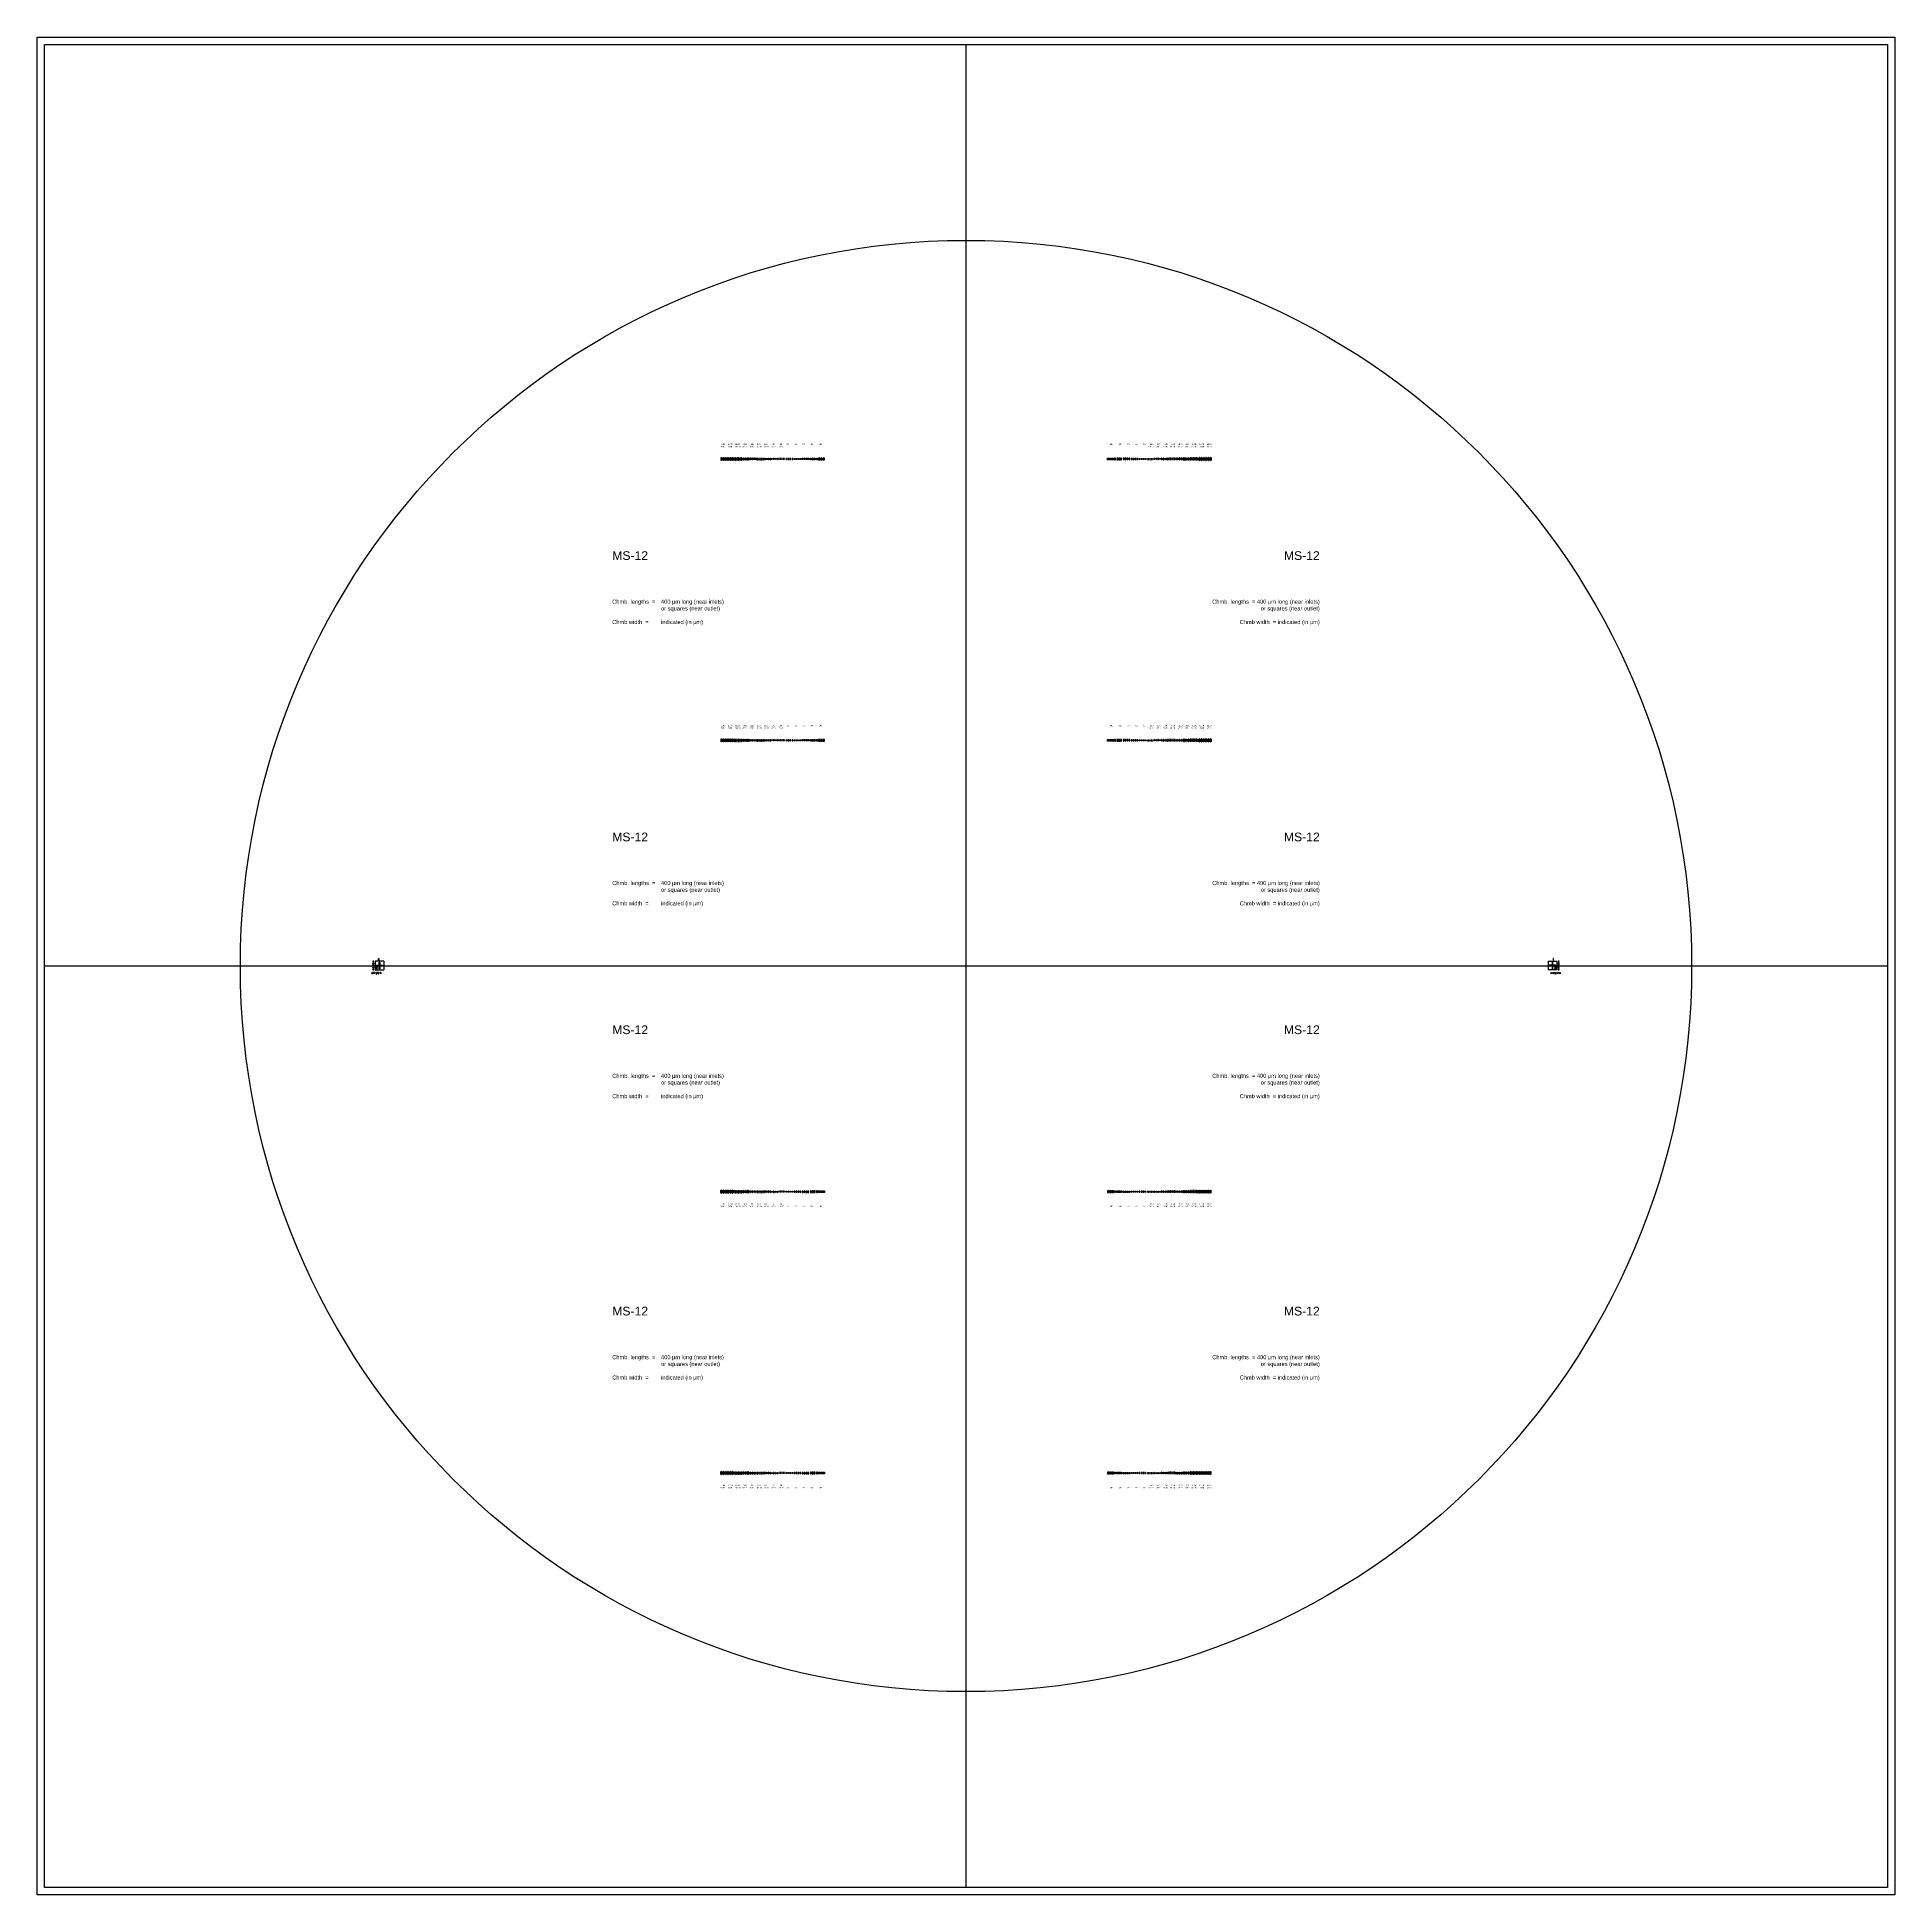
# Model space of a CAD drawing. Header units: millimetres. Extents: x 1000 to 444771, y -11148 to 590229.
# Drawn here: x 151000 to 279000, y 447000 to 575000 of the extents above; entities that cross this region are included whole.
import ezdxf

# ---------------------------------------------------------------- set-up
doc = ezdxf.new("R2010")
doc.units = ezdxf.units.MM
doc.layers.add('CLEAR', color=140, linetype='Continuous')
doc.layers.add('MASK', color=20, linetype='Continuous')
doc.styles.get("Standard").update_dxf_attribs({"font": 'arial.ttf'})

msp = doc.modelspace()

# ---------------------------------------------------------------- linework, layer by layer
for p, q in [((215000, 447500), (215000, 574500)), ((151500, 511000), (278500, 511000))]:
    msp.add_line(p, q)
msp.add_circle((215000, 511000), 50000)
at = {"layer": 'CLEAR'}
for p, q in [((151000, 575000), (279000, 575000)), ((151000, 447000), (151000, 575000)), ((279000, 575000), (279000, 447000)), ((198096, 546043), (198096, 545831)), ((198096, 546043), (198106, 546043)), ((198106, 546043), (198096, 546043)), ((198106, 545831), (198096, 545831)), ((198106, 546043), (198106, 545831)), ((198156, 546043), (198166, 546043)), ((198156, 546043), (198156, 545831)), ((198166, 545831), (198156, 545831)), ((198166, 546043), (198166, 545831)), ((198216, 546043), (198226, 546043)), ((198216, 546043), (198216, 545831)), ((198226, 545831), (198216, 545831)), ((198226, 546043), (198226, 545831)), ((198276, 546043), (198286, 546043)), ((198276, 546043), (198276, 545831)), ((198286, 545831), (198276, 545831)), ((198286, 546043), (198286, 545831)), ((198336, 546043), (198346, 546043)), ((198336, 546043), (198336, 545831)), ((198346, 545831), (198336, 545831)), ((198346, 546043), (198346, 545831)), ((198396, 546043), (198406, 546043)), ((198396, 546043), (198396, 545831)), ((198406, 545831), (198396, 545831)), ((198406, 546043), (198406, 545831)), ((198456, 546043), (198466, 546043)), ((198456, 546043), (198456, 545831)), ((198466, 545831), (198456, 545831)), ((198466, 546043), (198466, 545831)), ((198516, 546043), (198516, 545831)), ((198516, 546043), (198526, 546043)), ((198516, 545831), (198526, 545831)), ((198526, 546043), (198526, 545831)), ((198596, 546033), (198596, 545841)), ((198596, 546033), (198606, 546033)), ((198606, 545841), (198596, 545841)), ((198606, 546033), (198606, 545841)), ((198656, 546033), (198656, 545841)), ((198656, 546033), (198666, 546033)), ((198666, 545841), (198656, 545841)), ((198666, 546033), (198666, 545841)), ((198716, 546033), (198716, 545841)), ((198716, 546033), (198726, 546033)), ((198726, 545841), (198716, 545841)), ((198726, 546033), (198726, 545841)), ((198776, 546033), (198776, 545841)), ((198776, 546033), (198786, 546033)), ((198786, 545841), (198776, 545841)), ((198786, 546033), (198786, 545841)), ((198836, 546033), (198836, 545841)), ((198836, 546033), (198846, 546033)), ((198846, 545841), (198836, 545841)), ((198846, 546033), (198846, 545841)), ((198896, 546033), (198896, 545841)), ((198896, 546033), (198906, 546033)), ((198906, 545841), (198896, 545841)), ((198906, 546033), (198906, 545841)), ((198956, 546033), (198956, 545841)), ((198956, 546033), (198966, 546033)), ((198966, 545841), (198956, 545841)), ((198966, 546033), (198966, 545841)), ((199016, 546033), (199016, 545841)), ((199016, 546033), (199026, 546033)), ((199016, 545841), (199026, 545841)), ((199026, 546033), (199026, 545841)), ((199096, 546023), (199116, 546003)), ((199096, 546023), (199146, 546023)), ((199096, 545851), (199116, 545871)), ((199096, 545851), (199146, 545851)), ((199116, 546003), (199116, 545871)), ((199146, 546023), (199126, 546003)), ((199126, 546003), (199126, 545871)), ((199146, 545851), (199126, 545871)), ((199196, 546023), (199216, 546003)), ((199196, 546023), (199246, 546023)), ((199196, 545851), (199216, 545871)), ((199196, 545851), (199246, 545851)), ((199216, 546003), (199216, 545871)), ((199246, 546023), (199226, 546003)), ((199226, 546003), (199226, 545871)), ((199246, 545851), (199226, 545871)), ((199296, 546023), (199316, 546003)), ((199296, 546023), (199346, 546023)), ((199296, 545851), (199316, 545871)), ((199296, 545851), (199346, 545851)), ((199316, 546003), (199316, 545871)), ((199346, 546023), (199326, 546003)), ((199326, 546003), (199326, 545871)), ((199346, 545851), (199326, 545871)), ((199396, 546023), (199416, 546003)), ((199396, 546023), (199446, 546023)), ((199396, 545851), (199416, 545871)), ((199396, 545851), (199446, 545851)), ((199416, 546003), (199416, 545871)), ((199446, 546023), (199426, 546003)), ((199426, 546003), (199426, 545871)), ((199446, 545851), (199426, 545871)), ((199496, 546023), (199516, 546003)), ((199496, 546023), (199546, 546023)), ((199496, 545851), (199516, 545871)), ((199496, 545851), (199546, 545851)), ((199516, 546003), (199516, 545871)), ((199546, 546023), (199526, 546003)), ((199526, 546003), (199526, 545871)), ((199546, 545851), (199526, 545871)), ((199596, 546013), (199596, 545861)), ((199596, 546013), (199606, 546013)), ((199606, 545861), (199596, 545861)), ((199606, 546013), (199606, 545861)), ((199656, 546013), (199656, 545861)), ((199656, 546013), (199666, 546013)), ((199666, 545861), (199656, 545861)), ((199666, 546013), (199666, 545861)), ((199716, 546013), (199716, 545861)), ((199716, 546013), (199726, 546013)), ((199726, 545861), (199716, 545861)), ((199726, 546013), (199726, 545861)), ((199776, 546013), (199776, 545861)), ((199776, 546013), (199786, 546013)), ((199786, 545861), (199776, 545861)), ((199786, 546013), (199786, 545861)), ((199836, 546013), (199836, 545861)), ((199836, 546013), (199846, 546013)), ((199846, 545861), (199836, 545861)), ((199846, 546013), (199846, 545861)), ((199896, 546013), (199896, 545861)), ((199896, 546013), (199906, 546013)), ((199906, 545861), (199896, 545861)), ((199906, 546013), (199906, 545861)), ((199956, 546013), (199956, 545861)), ((199956, 546013), (199966, 546013)), ((199966, 545861), (199956, 545861)), ((199966, 546013), (199966, 545861)), ((200016, 546013), (200016, 545861)), ((200016, 546013), (200026, 546013)), ((200026, 545861), (200016, 545861)), ((200026, 546013), (200026, 545861)), ((200096, 546003), (200096, 545871)), ((200096, 546003), (200106, 546003)), ((200106, 545871), (200096, 545871)), ((200106, 546003), (200106, 545871)), ((200156, 546003), (200156, 545871)), ((200156, 546003), (200166, 546003)), ((200166, 545871), (200156, 545871)), ((200166, 546003), (200166, 545871)), ((200216, 546003), (200216, 545871)), ((200216, 546003), (200226, 546003)), ((200226, 545871), (200216, 545871)), ((200226, 546003), (200226, 545871)), ((200276, 546003), (200276, 545871)), ((200276, 546003), (200286, 546003)), ((200286, 545871), (200276, 545871)), ((200286, 546003), (200286, 545871)), ((200336, 546003), (200336, 545871)), ((200336, 546003), (200346, 546003)), ((200346, 545871), (200336, 545871)), ((200346, 546003), (200346, 545871)), ((200396, 546003), (200396, 545871)), ((200396, 546003), (200406, 546003)), ((200406, 545871), (200396, 545871)), ((200406, 546003), (200406, 545871)), ((200456, 546003), (200456, 545871)), ((200456, 546003), (200466, 546003)), ((200466, 545871), (200456, 545871)), ((200466, 546003), (200466, 545871)), ((200516, 546003), (200516, 545871)), ((200516, 546003), (200526, 546003)), ((200516, 545871), (200526, 545871)), ((200526, 546003), (200526, 545871)), ((200596, 545993), (200616, 545973)), ((200596, 545993), (200646, 545993)), ((200596, 545881), (200616, 545901)), ((200596, 545881), (200646, 545881)), ((200616, 545973), (200616, 545901)), ((200646, 545993), (200626, 545973)), ((200626, 545973), (200626, 545901)), ((200646, 545881), (200626, 545901)), ((200696, 545993), (200716, 545973)), ((200696, 545993), (200746, 545993)), ((200696, 545881), (200716, 545901)), ((200696, 545881), (200746, 545881)), ((200716, 545973), (200716, 545901)), ((200746, 545993), (200726, 545973)), ((200726, 545973), (200726, 545901)), ((200746, 545881), (200726, 545901)), ((200796, 545993), (200816, 545973)), ((200796, 545993), (200846, 545993)), ((200796, 545881), (200816, 545901)), ((200796, 545881), (200846, 545881)), ((200816, 545973), (200816, 545901)), ((200846, 545993), (200826, 545973)), ((200826, 545973), (200826, 545901)), ((200846, 545881), (200826, 545901)), ((200896, 545993), (200916, 545973)), ((200896, 545993), (200946, 545993)), ((200896, 545881), (200916, 545901)), ((200896, 545881), (200946, 545881)), ((200916, 545973), (200916, 545901)), ((200946, 545993), (200926, 545973)), ((200926, 545973), (200926, 545901)), ((200946, 545881), (200926, 545901)), ((200996, 545993), (201016, 545973)), ((200996, 545993), (201046, 545993)), ((200996, 545881), (201016, 545901)), ((200996, 545881), (201046, 545881)), ((201016, 545973), (201016, 545901)), ((201046, 545993), (201026, 545973)), ((201026, 545973), (201026, 545901)), ((201046, 545881), (201026, 545901)), ((201096, 545992), (201096, 545882)), ((201096, 545992), (201106, 545992)), ((201106, 545882), (201096, 545882)), ((201106, 545992), (201106, 545882)), ((201156, 545992), (201156, 545882)), ((201156, 545992), (201166, 545992)), ((201166, 545882), (201156, 545882)), ((201166, 545992), (201166, 545882)), ((201216, 545992), (201216, 545882)), ((201216, 545992), (201226, 545992)), ((201226, 545882), (201216, 545882)), ((201226, 545992), (201226, 545882)), ((201276, 545992), (201276, 545882)), ((201276, 545992), (201286, 545992)), ((201286, 545882), (201276, 545882)), ((201286, 545992), (201286, 545882)), ((201336, 545992), (201336, 545882)), ((201336, 545992), (201346, 545992)), ((201346, 545882), (201336, 545882)), ((201346, 545992), (201346, 545882)), ((201396, 545992), (201396, 545882)), ((201396, 545992), (201406, 545992)), ((201406, 545882), (201396, 545882)), ((201406, 545992), (201406, 545882)), ((201456, 545992), (201456, 545882)), ((201456, 545992), (201466, 545992)), ((201466, 545882), (201456, 545882)), ((201466, 545992), (201466, 545882)), ((201516, 545992), (201516, 545882)), ((201516, 545992), (201526, 545992)), ((201516, 545882), (201526, 545882)), ((201526, 545992), (201526, 545882)), ((201596, 545982), (201596, 545892)), ((201596, 545982), (201606, 545982)), ((201606, 545892), (201596, 545892)), ((201606, 545982), (201606, 545892)), ((201656, 545982), (201656, 545892)), ((201656, 545982), (201666, 545982)), ((201666, 545892), (201656, 545892)), ((201666, 545982), (201666, 545892)), ((201716, 545982), (201716, 545892)), ((201716, 545982), (201726, 545982)), ((201726, 545892), (201716, 545892)), ((201726, 545982), (201726, 545892)), ((201776, 545982), (201776, 545892)), ((201776, 545982), (201786, 545982)), ((201786, 545892), (201776, 545892)), ((201786, 545982), (201786, 545892)), ((201836, 545982), (201836, 545892)), ((201836, 545982), (201846, 545982)), ((201846, 545892), (201836, 545892)), ((201846, 545982), (201846, 545892)), ((201896, 545982), (201896, 545892)), ((201896, 545982), (201906, 545982)), ((201906, 545892), (201896, 545892)), ((201906, 545982), (201906, 545892)), ((201956, 545982), (201956, 545892)), ((201956, 545982), (201966, 545982)), ((201966, 545892), (201956, 545892)), ((201966, 545982), (201966, 545892)), ((202016, 545982), (202016, 545892)), ((202016, 545982), (202026, 545982)), ((202016, 545892), (202026, 545892)), ((202026, 545982), (202026, 545892)), ((202096, 545972), (202116, 545952)), ((202146, 545972), (202096, 545972)), ((202096, 545902), (202116, 545922)), ((202146, 545902), (202096, 545902)), ((202116, 545952), (202116, 545922)), ((202146, 545972), (202126, 545952)), ((202126, 545952), (202126, 545922)), ((202146, 545902), (202126, 545922)), ((202196, 545972), (202216, 545952)), ((202246, 545972), (202196, 545972)), ((202196, 545902), (202216, 545922)), ((202246, 545902), (202196, 545902)), ((202216, 545952), (202216, 545922)), ((202246, 545972), (202226, 545952)), ((202226, 545952), (202226, 545922)), ((202246, 545902), (202226, 545922)), ((202296, 545972), (202316, 545952)), ((202346, 545972), (202296, 545972)), ((202296, 545902), (202316, 545922)), ((202346, 545902), (202296, 545902)), ((202316, 545952), (202316, 545922)), ((202346, 545972), (202326, 545952)), ((202326, 545952), (202326, 545922)), ((202346, 545902), (202326, 545922)), ((202396, 545972), (202416, 545952)), ((202446, 545972), (202396, 545972)), ((202396, 545902), (202416, 545922)), ((202446, 545902), (202396, 545902)), ((202416, 545952), (202416, 545922)), ((202446, 545972), (202426, 545952)), ((202426, 545952), (202426, 545922)), ((202446, 545902), (202426, 545922)), ((202496, 545972), (202516, 545952)), ((202546, 545972), (202496, 545972)), ((202496, 545902), (202516, 545922)), ((202546, 545902), (202496, 545902)), ((202516, 545952), (202516, 545922)), ((202546, 545972), (202526, 545952)), ((202526, 545952), (202526, 545922)), ((202546, 545902), (202526, 545922)), ((202676, 545972), (202626, 545972)), ((202626, 545972), (202626, 545902)), ((202626, 545902), (202676, 545902)), ((202676, 545902), (202676, 545972)), ((202806, 545972), (202756, 545972)), ((202756, 545972), (202756, 545902)), ((202756, 545902), (202806, 545902)), ((202806, 545902), (202806, 545972)), ((202936, 545972), (202886, 545972)), ((202886, 545972), (202886, 545902)), ((202886, 545902), (202936, 545902)), ((202936, 545902), (202936, 545972)), ((203066, 545972), (203016, 545972)), ((203016, 545972), (203016, 545902)), ((203016, 545902), (203066, 545902)), ((203066, 545902), (203066, 545972)), ((203166, 545897), (203166, 545977)), ((203166, 545977), (203226, 545977)), ((203226, 545897), (203166, 545897)), ((203226, 545977), (203226, 545897)), ((203296, 545897), (203296, 545977)), ((203296, 545977), (203356, 545977)), ((203356, 545897), (203296, 545897)), ((203356, 545977), (203356, 545897)), ((203426, 545897), (203426, 545977)), ((203426, 545977), (203486, 545977)), ((203486, 545897), (203426, 545897)), ((203486, 545977), (203486, 545897)), ((203556, 545897), (203556, 545977)), ((203556, 545977), (203616, 545977)), ((203616, 545897), (203556, 545897)), ((203616, 545977), (203616, 545897)), ((203716, 545892), (203716, 545982)), ((203716, 545982), (203786, 545982)), ((203786, 545892), (203716, 545892)), ((203786, 545982), (203786, 545892)), ((203846, 545892), (203846, 545982)), ((203846, 545982), (203916, 545982)), ((203916, 545892), (203846, 545892)), ((203916, 545982), (203916, 545892)), ((203976, 545892), (203976, 545982)), ((203976, 545982), (204046, 545982)), ((204046, 545892), (203976, 545892)), ((204046, 545982), (204046, 545892)), ((204106, 545892), (204106, 545982)), ((204106, 545982), (204176, 545982)), ((204176, 545892), (204106, 545892)), ((204176, 545982), (204176, 545892)), ((204276, 545887), (204276, 545987)), ((204276, 545987), (204356, 545987)), ((204276, 545887), (204276, 545987)), ((204276, 545987), (204356, 545987)), ((204356, 545887), (204276, 545887)), ((204356, 545887), (204276, 545887)), ((204356, 545987), (204356, 545887)), ((204356, 545987), (204356, 545887)), ((204406, 545887), (204406, 545987)), ((204406, 545987), (204486, 545987)), ((204486, 545887), (204406, 545887)), ((204486, 545987), (204486, 545887)), ((204536, 545887), (204536, 545987)), ((204536, 545987), (204616, 545987)), ((204536, 545887), (204536, 545987)), ((204536, 545987), (204616, 545987)), ((204616, 545887), (204536, 545887)), ((204616, 545887), (204536, 545887)), ((204616, 545987), (204616, 545887)), ((204616, 545987), (204616, 545887)), ((204688, 545887), (204688, 545987)), ((204688, 545987), (204768, 545987)), ((204768, 545887), (204688, 545887)), ((204768, 545987), (204768, 545887)), ((204846, 545997), (204846, 545877)), ((204946, 545997), (204846, 545997)), ((204846, 545877), (204946, 545877)), ((204946, 545877), (204946, 545997)), ((204996, 545997), (204996, 545877)), ((205096, 545997), (204996, 545997)), ((204996, 545877), (205096, 545877)), ((205096, 545877), (205096, 545997)), ((205146, 545997), (205146, 545877)), ((205246, 545997), (205146, 545997)), ((205146, 545877), (205246, 545877)), ((205246, 545877), (205246, 545997)), ((224754, 545877), (224754, 545997)), ((224754, 545997), (224854, 545997)), ((224854, 545877), (224754, 545877)), ((224854, 545997), (224854, 545877)), ((224904, 545877), (224904, 545997)), ((224904, 545997), (225004, 545997)), ((225004, 545877), (224904, 545877)), ((225004, 545997), (225004, 545877)), ((225054, 545877), (225054, 545997)), ((225054, 545997), (225154, 545997)), ((225154, 545877), (225054, 545877)), ((225154, 545997), (225154, 545877)), ((225232, 545987), (225232, 545887)), ((225312, 545987), (225232, 545987)), ((225232, 545887), (225312, 545887)), ((225312, 545887), (225312, 545987)), ((225384, 545987), (225384, 545887)), ((225464, 545987), (225384, 545987)), ((225384, 545987), (225384, 545887)), ((225464, 545987), (225384, 545987)), ((225384, 545887), (225464, 545887)), ((225384, 545887), (225464, 545887)), ((225464, 545887), (225464, 545987)), ((225464, 545887), (225464, 545987)), ((225514, 545987), (225514, 545887)), ((225594, 545987), (225514, 545987)), ((225514, 545887), (225594, 545887)), ((225594, 545887), (225594, 545987)), ((225644, 545987), (225644, 545887)), ((225724, 545987), (225644, 545987)), ((225644, 545987), (225644, 545887)), ((225724, 545987), (225644, 545987)), ((225644, 545887), (225724, 545887)), ((225644, 545887), (225724, 545887)), ((225724, 545887), (225724, 545987)), ((225724, 545887), (225724, 545987)), ((225824, 545982), (225824, 545892)), ((225894, 545982), (225824, 545982)), ((225824, 545892), (225894, 545892)), ((225894, 545892), (225894, 545982)), ((225954, 545982), (225954, 545892)), ((226024, 545982), (225954, 545982)), ((225954, 545892), (226024, 545892)), ((226024, 545892), (226024, 545982)), ((226084, 545982), (226084, 545892)), ((226154, 545982), (226084, 545982)), ((226084, 545892), (226154, 545892)), ((226154, 545892), (226154, 545982)), ((226214, 545982), (226214, 545892)), ((226284, 545982), (226214, 545982)), ((226214, 545892), (226284, 545892)), ((226284, 545892), (226284, 545982)), ((226384, 545977), (226384, 545897)), ((226444, 545977), (226384, 545977)), ((226384, 545897), (226444, 545897)), ((226444, 545897), (226444, 545977)), ((226514, 545977), (226514, 545897)), ((226574, 545977), (226514, 545977)), ((226514, 545897), (226574, 545897)), ((226574, 545897), (226574, 545977)), ((226644, 545977), (226644, 545897)), ((226704, 545977), (226644, 545977)), ((226644, 545897), (226704, 545897)), ((226704, 545897), (226704, 545977)), ((226774, 545977), (226774, 545897)), ((226834, 545977), (226774, 545977)), ((226774, 545897), (226834, 545897)), ((226834, 545897), (226834, 545977)), ((226934, 545902), (226934, 545972)), ((226934, 545972), (226984, 545972)), ((226984, 545902), (226934, 545902)), ((226984, 545972), (226984, 545902)), ((227064, 545902), (227064, 545972)), ((227064, 545972), (227114, 545972)), ((227114, 545902), (227064, 545902)), ((227114, 545972), (227114, 545902)), ((227194, 545902), (227194, 545972)), ((227194, 545972), (227244, 545972)), ((227244, 545902), (227194, 545902)), ((227244, 545972), (227244, 545902)), ((227324, 545902), (227324, 545972)), ((227324, 545972), (227374, 545972)), ((227374, 545902), (227324, 545902)), ((227374, 545972), (227374, 545902)), ((227454, 545972), (227474, 545952)), ((227454, 545972), (227504, 545972)), ((227454, 545902), (227474, 545922)), ((227454, 545902), (227504, 545902)), ((227474, 545952), (227474, 545922)), ((227504, 545972), (227484, 545952)), ((227484, 545952), (227484, 545922)), ((227504, 545902), (227484, 545922)), ((227554, 545972), (227574, 545952)), ((227554, 545972), (227604, 545972)), ((227554, 545902), (227574, 545922)), ((227554, 545902), (227604, 545902)), ((227574, 545952), (227574, 545922)), ((227604, 545972), (227584, 545952)), ((227584, 545952), (227584, 545922)), ((227604, 545902), (227584, 545922)), ((227654, 545972), (227674, 545952)), ((227654, 545972), (227704, 545972)), ((227654, 545902), (227674, 545922)), ((227654, 545902), (227704, 545902)), ((227674, 545952), (227674, 545922)), ((227704, 545972), (227684, 545952)), ((227684, 545952), (227684, 545922)), ((227704, 545902), (227684, 545922)), ((227754, 545972), (227774, 545952)), ((227754, 545972), (227804, 545972)), ((227754, 545902), (227774, 545922)), ((227754, 545902), (227804, 545902)), ((227774, 545952), (227774, 545922)), ((227804, 545972), (227784, 545952)), ((227784, 545952), (227784, 545922)), ((227804, 545902), (227784, 545922)), ((227854, 545972), (227874, 545952)), ((227854, 545972), (227904, 545972)), ((227854, 545902), (227874, 545922)), ((227854, 545902), (227904, 545902)), ((227874, 545952), (227874, 545922)), ((227904, 545972), (227884, 545952)), ((227884, 545952), (227884, 545922)), ((227904, 545902), (227884, 545922)), ((227974, 545982), (227974, 545892)), ((227984, 545982), (227974, 545982)), ((227984, 545892), (227974, 545892)), ((227984, 545982), (227984, 545892)), ((228034, 545982), (228034, 545892)), ((228044, 545982), (228034, 545982)), ((228034, 545892), (228044, 545892)), ((228044, 545982), (228044, 545892)), ((228094, 545982), (228094, 545892)), ((228104, 545982), (228094, 545982)), ((228094, 545892), (228104, 545892)), ((228104, 545982), (228104, 545892)), ((228154, 545982), (228154, 545892)), ((228164, 545982), (228154, 545982)), ((228154, 545892), (228164, 545892)), ((228164, 545982), (228164, 545892)), ((228214, 545982), (228214, 545892)), ((228224, 545982), (228214, 545982)), ((228214, 545892), (228224, 545892)), ((228224, 545982), (228224, 545892)), ((228274, 545982), (228274, 545892)), ((228284, 545982), (228274, 545982)), ((228274, 545892), (228284, 545892)), ((228284, 545982), (228284, 545892)), ((228334, 545982), (228334, 545892)), ((228344, 545982), (228334, 545982)), ((228334, 545892), (228344, 545892)), ((228344, 545982), (228344, 545892)), ((228394, 545982), (228394, 545892)), ((228404, 545982), (228394, 545982)), ((228394, 545892), (228404, 545892)), ((228404, 545982), (228404, 545892)), ((228474, 545992), (228474, 545882)), ((228484, 545992), (228474, 545992)), ((228484, 545882), (228474, 545882)), ((228484, 545992), (228484, 545882)), ((228534, 545992), (228534, 545882)), ((228544, 545992), (228534, 545992)), ((228534, 545882), (228544, 545882)), ((228544, 545992), (228544, 545882)), ((228594, 545992), (228594, 545882)), ((228604, 545992), (228594, 545992)), ((228594, 545882), (228604, 545882)), ((228604, 545992), (228604, 545882)), ((228654, 545992), (228654, 545882)), ((228664, 545992), (228654, 545992)), ((228654, 545882), (228664, 545882)), ((228664, 545992), (228664, 545882)), ((228714, 545992), (228714, 545882)), ((228724, 545992), (228714, 545992)), ((228714, 545882), (228724, 545882)), ((228724, 545992), (228724, 545882)), ((228774, 545992), (228774, 545882)), ((228784, 545992), (228774, 545992)), ((228774, 545882), (228784, 545882)), ((228784, 545992), (228784, 545882)), ((228834, 545992), (228834, 545882)), ((228844, 545992), (228834, 545992)), ((228834, 545882), (228844, 545882)), ((228844, 545992), (228844, 545882)), ((228894, 545992), (228894, 545882)), ((228904, 545992), (228894, 545992)), ((228894, 545882), (228904, 545882)), ((228904, 545992), (228904, 545882)), ((228954, 545993), (228974, 545973)), ((229004, 545993), (228954, 545993)), ((228954, 545881), (228974, 545901)), ((229004, 545881), (228954, 545881)), ((228974, 545973), (228974, 545901)), ((229004, 545993), (228984, 545973)), ((228984, 545973), (228984, 545901)), ((229004, 545881), (228984, 545901)), ((229054, 545993), (229074, 545973)), ((229104, 545993), (229054, 545993)), ((229054, 545881), (229074, 545901)), ((229104, 545881), (229054, 545881)), ((229074, 545973), (229074, 545901)), ((229104, 545993), (229084, 545973)), ((229084, 545973), (229084, 545901)), ((229104, 545881), (229084, 545901)), ((229154, 545993), (229174, 545973)), ((229204, 545993), (229154, 545993)), ((229154, 545881), (229174, 545901)), ((229204, 545881), (229154, 545881)), ((229174, 545973), (229174, 545901)), ((229204, 545993), (229184, 545973)), ((229184, 545973), (229184, 545901)), ((229204, 545881), (229184, 545901)), ((229254, 545993), (229274, 545973)), ((229304, 545993), (229254, 545993)), ((229254, 545881), (229274, 545901)), ((229304, 545881), (229254, 545881)), ((229274, 545973), (229274, 545901)), ((229304, 545993), (229284, 545973)), ((229284, 545973), (229284, 545901)), ((229304, 545881), (229284, 545901)), ((229354, 545993), (229374, 545973)), ((229404, 545993), (229354, 545993)), ((229354, 545881), (229374, 545901)), ((229404, 545881), (229354, 545881)), ((229374, 545973), (229374, 545901)), ((229404, 545993), (229384, 545973)), ((229384, 545973), (229384, 545901)), ((229404, 545881), (229384, 545901)), ((229474, 546003), (229474, 545871)), ((229484, 546003), (229474, 546003)), ((229484, 545871), (229474, 545871)), ((229484, 546003), (229484, 545871)), ((229534, 546003), (229534, 545871)), ((229544, 546003), (229534, 546003)), ((229534, 545871), (229544, 545871)), ((229544, 546003), (229544, 545871)), ((229594, 546003), (229594, 545871)), ((229604, 546003), (229594, 546003)), ((229594, 545871), (229604, 545871)), ((229604, 546003), (229604, 545871)), ((229654, 546003), (229654, 545871)), ((229664, 546003), (229654, 546003)), ((229654, 545871), (229664, 545871)), ((229664, 546003), (229664, 545871)), ((229714, 546003), (229714, 545871)), ((229724, 546003), (229714, 546003)), ((229714, 545871), (229724, 545871)), ((229724, 546003), (229724, 545871)), ((229774, 546003), (229774, 545871)), ((229784, 546003), (229774, 546003)), ((229774, 545871), (229784, 545871)), ((229784, 546003), (229784, 545871)), ((229834, 546003), (229834, 545871)), ((229844, 546003), (229834, 546003)), ((229834, 545871), (229844, 545871)), ((229844, 546003), (229844, 545871)), ((229894, 546003), (229894, 545871)), ((229904, 546003), (229894, 546003)), ((229894, 545871), (229904, 545871)), ((229904, 546003), (229904, 545871)), ((229974, 546013), (229974, 545861)), ((229984, 546013), (229974, 546013)), ((229974, 545861), (229984, 545861)), ((229984, 546013), (229984, 545861)), ((230034, 546013), (230034, 545861)), ((230044, 546013), (230034, 546013)), ((230034, 545861), (230044, 545861)), ((230044, 546013), (230044, 545861)), ((230094, 546013), (230094, 545861)), ((230104, 546013), (230094, 546013)), ((230094, 545861), (230104, 545861)), ((230104, 546013), (230104, 545861)), ((230154, 546013), (230154, 545861)), ((230164, 546013), (230154, 546013)), ((230154, 545861), (230164, 545861)), ((230164, 546013), (230164, 545861)), ((230214, 546013), (230214, 545861)), ((230224, 546013), (230214, 546013)), ((230214, 545861), (230224, 545861)), ((230224, 546013), (230224, 545861)), ((230274, 546013), (230274, 545861)), ((230284, 546013), (230274, 546013)), ((230274, 545861), (230284, 545861)), ((230284, 546013), (230284, 545861)), ((230334, 546013), (230334, 545861)), ((230344, 546013), (230334, 546013)), ((230334, 545861), (230344, 545861)), ((230344, 546013), (230344, 545861)), ((230394, 546013), (230394, 545861)), ((230404, 546013), (230394, 546013)), ((230394, 545861), (230404, 545861)), ((230404, 546013), (230404, 545861)), ((230454, 546023), (230474, 546003)), ((230504, 546023), (230454, 546023)), ((230454, 545851), (230474, 545871)), ((230504, 545851), (230454, 545851)), ((230474, 546003), (230474, 545871)), ((230504, 546023), (230484, 546003)), ((230484, 546003), (230484, 545871)), ((230504, 545851), (230484, 545871)), ((230554, 546023), (230574, 546003)), ((230604, 546023), (230554, 546023)), ((230554, 545851), (230574, 545871)), ((230604, 545851), (230554, 545851)), ((230574, 546003), (230574, 545871)), ((230604, 546023), (230584, 546003)), ((230584, 546003), (230584, 545871)), ((230604, 545851), (230584, 545871)), ((230654, 546023), (230674, 546003)), ((230704, 546023), (230654, 546023)), ((230654, 545851), (230674, 545871)), ((230704, 545851), (230654, 545851)), ((230674, 546003), (230674, 545871)), ((230704, 546023), (230684, 546003)), ((230684, 546003), (230684, 545871)), ((230704, 545851), (230684, 545871)), ((230754, 546023), (230774, 546003)), ((230804, 546023), (230754, 546023)), ((230754, 545851), (230774, 545871)), ((230804, 545851), (230754, 545851)), ((230774, 546003), (230774, 545871)), ((230804, 546023), (230784, 546003)), ((230784, 546003), (230784, 545871)), ((230804, 545851), (230784, 545871)), ((230854, 546023), (230874, 546003)), ((230904, 546023), (230854, 546023)), ((230854, 545851), (230874, 545871)), ((230904, 545851), (230854, 545851)), ((230874, 546003), (230874, 545871)), ((230904, 546023), (230884, 546003)), ((230884, 546003), (230884, 545871)), ((230904, 545851), (230884, 545871)), ((230974, 546033), (230974, 545841)), ((230984, 546033), (230974, 546033)), ((230984, 545841), (230974, 545841)), ((230984, 546033), (230984, 545841)), ((231034, 546033), (231034, 545841)), ((231044, 546033), (231034, 546033)), ((231034, 545841), (231044, 545841)), ((231044, 546033), (231044, 545841)), ((231094, 546033), (231094, 545841)), ((231104, 546033), (231094, 546033)), ((231094, 545841), (231104, 545841)), ((231104, 546033), (231104, 545841)), ((231154, 546033), (231154, 545841)), ((231164, 546033), (231154, 546033)), ((231154, 545841), (231164, 545841)), ((231164, 546033), (231164, 545841)), ((231214, 546033), (231214, 545841)), ((231224, 546033), (231214, 546033)), ((231214, 545841), (231224, 545841)), ((231224, 546033), (231224, 545841)), ((231274, 546033), (231274, 545841)), ((231284, 546033), (231274, 546033)), ((231274, 545841), (231284, 545841)), ((231284, 546033), (231284, 545841)), ((231334, 546033), (231334, 545841)), ((231344, 546033), (231334, 546033)), ((231334, 545841), (231344, 545841)), ((231344, 546033), (231344, 545841)), ((231394, 546033), (231394, 545841)), ((231404, 546033), (231394, 546033)), ((231394, 545841), (231404, 545841)), ((231404, 546033), (231404, 545841)), ((231474, 546043), (231474, 545831)), ((231484, 546043), (231474, 546043)), ((231484, 545831), (231474, 545831)), ((231484, 546043), (231484, 545831)), ((231544, 546043), (231534, 546043)), ((231534, 546043), (231534, 545831)), ((231534, 545831), (231544, 545831)), ((231544, 546043), (231544, 545831)), ((231604, 546043), (231594, 546043)), ((231594, 546043), (231594, 545831)), ((231594, 545831), (231604, 545831)), ((231604, 546043), (231604, 545831)), ((231664, 546043), (231654, 546043)), ((231654, 546043), (231654, 545831)), ((231654, 545831), (231664, 545831)), ((231664, 546043), (231664, 545831)), ((231724, 546043), (231714, 546043)), ((231714, 546043), (231714, 545831)), ((231714, 545831), (231724, 545831)), ((231724, 546043), (231724, 545831)), ((231784, 546043), (231774, 546043)), ((231774, 546043), (231774, 545831)), ((231774, 545831), (231784, 545831)), ((231784, 546043), (231784, 545831)), ((231844, 546043), (231834, 546043)), ((231834, 546043), (231834, 545831)), ((231834, 545831), (231844, 545831)), ((231844, 546043), (231844, 545831)), ((231904, 546043), (231894, 546043)), ((231894, 546043), (231904, 546043)), ((231894, 546043), (231894, 545831)), ((231894, 545831), (231904, 545831)), ((231904, 546043), (231904, 545831)), ((198096, 526656), (198096, 526444)), ((198096, 526656), (198106, 526656)), ((198106, 526656), (198096, 526656)), ((198106, 526444), (198096, 526444)), ((198106, 526656), (198106, 526444)), ((198156, 526656), (198166, 526656)), ((198156, 526656), (198156, 526444)), ((198166, 526444), (198156, 526444)), ((198166, 526656), (198166, 526444)), ((198216, 526656), (198226, 526656)), ((198216, 526656), (198216, 526444)), ((198226, 526444), (198216, 526444)), ((198226, 526656), (198226, 526444)), ((198276, 526656), (198286, 526656)), ((198276, 526656), (198276, 526444)), ((198286, 526444), (198276, 526444)), ((198286, 526656), (198286, 526444)), ((198336, 526656), (198346, 526656)), ((198336, 526656), (198336, 526444)), ((198346, 526444), (198336, 526444)), ((198346, 526656), (198346, 526444)), ((198396, 526656), (198406, 526656)), ((198396, 526656), (198396, 526444)), ((198406, 526444), (198396, 526444)), ((198406, 526656), (198406, 526444)), ((198456, 526656), (198466, 526656)), ((198456, 526656), (198456, 526444)), ((198466, 526444), (198456, 526444)), ((198466, 526656), (198466, 526444)), ((198516, 526656), (198516, 526444)), ((198516, 526656), (198526, 526656)), ((198516, 526444), (198526, 526444)), ((198526, 526656), (198526, 526444)), ((198596, 526646), (198596, 526454)), ((198596, 526646), (198606, 526646)), ((198606, 526454), (198596, 526454)), ((198606, 526646), (198606, 526454)), ((198656, 526646), (198656, 526454)), ((198656, 526646), (198666, 526646)), ((198666, 526454), (198656, 526454)), ((198666, 526646), (198666, 526454)), ((198716, 526646), (198716, 526454)), ((198716, 526646), (198726, 526646)), ((198726, 526454), (198716, 526454)), ((198726, 526646), (198726, 526454)), ((198776, 526646), (198776, 526454)), ((198776, 526646), (198786, 526646)), ((198786, 526454), (198776, 526454)), ((198786, 526646), (198786, 526454)), ((198836, 526646), (198836, 526454)), ((198836, 526646), (198846, 526646)), ((198846, 526454), (198836, 526454)), ((198846, 526646), (198846, 526454)), ((198896, 526646), (198896, 526454)), ((198896, 526646), (198906, 526646)), ((198906, 526454), (198896, 526454)), ((198906, 526646), (198906, 526454)), ((198956, 526646), (198956, 526454)), ((198956, 526646), (198966, 526646)), ((198966, 526454), (198956, 526454)), ((198966, 526646), (198966, 526454)), ((199016, 526646), (199016, 526454)), ((199016, 526646), (199026, 526646)), ((199016, 526454), (199026, 526454)), ((199026, 526646), (199026, 526454)), ((199096, 526636), (199116, 526616)), ((199096, 526636), (199146, 526636)), ((199096, 526464), (199116, 526484)), ((199096, 526464), (199146, 526464)), ((199116, 526616), (199116, 526484)), ((199146, 526636), (199126, 526616)), ((199126, 526616), (199126, 526484)), ((199146, 526464), (199126, 526484)), ((199196, 526636), (199216, 526616)), ((199196, 526636), (199246, 526636)), ((199196, 526464), (199216, 526484)), ((199196, 526464), (199246, 526464)), ((199216, 526616), (199216, 526484)), ((199246, 526636), (199226, 526616)), ((199226, 526616), (199226, 526484)), ((199246, 526464), (199226, 526484)), ((199296, 526636), (199316, 526616)), ((199296, 526636), (199346, 526636)), ((199296, 526464), (199316, 526484)), ((199296, 526464), (199346, 526464)), ((199316, 526616), (199316, 526484)), ((199346, 526636), (199326, 526616)), ((199326, 526616), (199326, 526484)), ((199346, 526464), (199326, 526484)), ((199396, 526636), (199416, 526616)), ((199396, 526636), (199446, 526636)), ((199396, 526464), (199416, 526484)), ((199396, 526464), (199446, 526464)), ((199416, 526616), (199416, 526484)), ((199446, 526636), (199426, 526616)), ((199426, 526616), (199426, 526484)), ((199446, 526464), (199426, 526484)), ((199496, 526636), (199516, 526616)), ((199496, 526636), (199546, 526636)), ((199496, 526464), (199516, 526484)), ((199496, 526464), (199546, 526464)), ((199516, 526616), (199516, 526484)), ((199546, 526636), (199526, 526616)), ((199526, 526616), (199526, 526484)), ((199546, 526464), (199526, 526484)), ((199596, 526626), (199596, 526474)), ((199596, 526626), (199606, 526626)), ((199606, 526474), (199596, 526474)), ((199606, 526626), (199606, 526474)), ((199656, 526626), (199656, 526474)), ((199656, 526626), (199666, 526626)), ((199666, 526474), (199656, 526474)), ((199666, 526626), (199666, 526474)), ((199716, 526626), (199716, 526474)), ((199716, 526626), (199726, 526626)), ((199726, 526474), (199716, 526474)), ((199726, 526626), (199726, 526474)), ((199776, 526626), (199776, 526474)), ((199776, 526626), (199786, 526626)), ((199786, 526474), (199776, 526474)), ((199786, 526626), (199786, 526474)), ((199836, 526626), (199836, 526474)), ((199836, 526626), (199846, 526626)), ((199846, 526474), (199836, 526474)), ((199846, 526626), (199846, 526474)), ((199896, 526626), (199896, 526474)), ((199896, 526626), (199906, 526626)), ((199906, 526474), (199896, 526474)), ((199906, 526626), (199906, 526474)), ((199956, 526626), (199956, 526474)), ((199956, 526626), (199966, 526626)), ((199966, 526474), (199956, 526474)), ((199966, 526626), (199966, 526474)), ((200016, 526626), (200016, 526474)), ((200016, 526626), (200026, 526626)), ((200026, 526474), (200016, 526474)), ((200026, 526626), (200026, 526474)), ((200096, 526616), (200096, 526484)), ((200096, 526616), (200106, 526616)), ((200106, 526484), (200096, 526484)), ((200106, 526616), (200106, 526484)), ((200156, 526616), (200156, 526484)), ((200156, 526616), (200166, 526616)), ((200166, 526484), (200156, 526484)), ((200166, 526616), (200166, 526484)), ((200216, 526616), (200216, 526484)), ((200216, 526616), (200226, 526616)), ((200226, 526484), (200216, 526484)), ((200226, 526616), (200226, 526484)), ((200276, 526616), (200276, 526484)), ((200276, 526616), (200286, 526616)), ((200286, 526484), (200276, 526484)), ((200286, 526616), (200286, 526484)), ((200336, 526616), (200336, 526484)), ((200336, 526616), (200346, 526616)), ((200346, 526484), (200336, 526484)), ((200346, 526616), (200346, 526484)), ((200396, 526616), (200396, 526484)), ((200396, 526616), (200406, 526616)), ((200406, 526484), (200396, 526484)), ((200406, 526616), (200406, 526484)), ((200456, 526616), (200456, 526484)), ((200456, 526616), (200466, 526616)), ((200466, 526484), (200456, 526484)), ((200466, 526616), (200466, 526484)), ((200516, 526616), (200516, 526484)), ((200516, 526616), (200526, 526616)), ((200516, 526484), (200526, 526484)), ((200526, 526616), (200526, 526484)), ((200596, 526606), (200616, 526586)), ((200596, 526606), (200646, 526606)), ((200596, 526494), (200616, 526514)), ((200596, 526494), (200646, 526494)), ((200616, 526586), (200616, 526514)), ((200646, 526606), (200626, 526586)), ((200626, 526586), (200626, 526514)), ((200646, 526494), (200626, 526514)), ((200696, 526606), (200716, 526586)), ((200696, 526606), (200746, 526606)), ((200696, 526494), (200716, 526514)), ((200696, 526494), (200746, 526494)), ((200716, 526586), (200716, 526514)), ((200746, 526606), (200726, 526586)), ((200726, 526586), (200726, 526514)), ((200746, 526494), (200726, 526514)), ((200796, 526606), (200816, 526586)), ((200796, 526606), (200846, 526606)), ((200796, 526494), (200816, 526514)), ((200796, 526494), (200846, 526494)), ((200816, 526586), (200816, 526514)), ((200846, 526606), (200826, 526586)), ((200826, 526586), (200826, 526514)), ((200846, 526494), (200826, 526514)), ((200896, 526606), (200916, 526586)), ((200896, 526606), (200946, 526606)), ((200896, 526494), (200916, 526514)), ((200896, 526494), (200946, 526494)), ((200916, 526586), (200916, 526514)), ((200946, 526606), (200926, 526586)), ((200926, 526586), (200926, 526514)), ((200946, 526494), (200926, 526514)), ((200996, 526606), (201016, 526586)), ((200996, 526606), (201046, 526606)), ((200996, 526494), (201016, 526514)), ((200996, 526494), (201046, 526494)), ((201016, 526586), (201016, 526514)), ((201046, 526606), (201026, 526586)), ((201026, 526586), (201026, 526514)), ((201046, 526494), (201026, 526514)), ((201096, 526605), (201096, 526495)), ((201096, 526605), (201106, 526605)), ((201106, 526495), (201096, 526495)), ((201106, 526605), (201106, 526495)), ((201156, 526605), (201156, 526495)), ((201156, 526605), (201166, 526605)), ((201166, 526495), (201156, 526495)), ((201166, 526605), (201166, 526495)), ((201216, 526605), (201216, 526495)), ((201216, 526605), (201226, 526605)), ((201226, 526495), (201216, 526495)), ((201226, 526605), (201226, 526495)), ((201276, 526605), (201276, 526495)), ((201276, 526605), (201286, 526605)), ((201286, 526495), (201276, 526495)), ((201286, 526605), (201286, 526495)), ((201336, 526605), (201336, 526495)), ((201336, 526605), (201346, 526605)), ((201346, 526495), (201336, 526495)), ((201346, 526605), (201346, 526495)), ((201396, 526605), (201396, 526495)), ((201396, 526605), (201406, 526605)), ((201406, 526495), (201396, 526495)), ((201406, 526605), (201406, 526495)), ((201456, 526605), (201456, 526495)), ((201456, 526605), (201466, 526605)), ((201466, 526495), (201456, 526495)), ((201466, 526605), (201466, 526495)), ((201516, 526605), (201516, 526495)), ((201516, 526605), (201526, 526605)), ((201516, 526495), (201526, 526495)), ((201526, 526605), (201526, 526495)), ((201596, 526595), (201596, 526505)), ((201596, 526595), (201606, 526595)), ((201606, 526505), (201596, 526505)), ((201606, 526595), (201606, 526505)), ((201656, 526595), (201656, 526505)), ((201656, 526595), (201666, 526595)), ((201666, 526505), (201656, 526505)), ((201666, 526595), (201666, 526505)), ((201716, 526595), (201716, 526505)), ((201716, 526595), (201726, 526595)), ((201726, 526505), (201716, 526505)), ((201726, 526595), (201726, 526505)), ((201776, 526595), (201776, 526505)), ((201776, 526595), (201786, 526595)), ((201786, 526505), (201776, 526505)), ((201786, 526595), (201786, 526505)), ((201836, 526595), (201836, 526505)), ((201836, 526595), (201846, 526595)), ((201846, 526505), (201836, 526505)), ((201846, 526595), (201846, 526505)), ((201896, 526595), (201896, 526505)), ((201896, 526595), (201906, 526595)), ((201906, 526505), (201896, 526505)), ((201906, 526595), (201906, 526505)), ((201956, 526595), (201956, 526505)), ((201956, 526595), (201966, 526595)), ((201966, 526505), (201956, 526505)), ((201966, 526595), (201966, 526505)), ((202016, 526595), (202016, 526505)), ((202016, 526595), (202026, 526595)), ((202016, 526505), (202026, 526505)), ((202026, 526595), (202026, 526505)), ((202096, 526585), (202116, 526565)), ((202146, 526585), (202096, 526585)), ((202096, 526515), (202116, 526535)), ((202146, 526515), (202096, 526515)), ((202116, 526565), (202116, 526535)), ((202146, 526585), (202126, 526565)), ((202126, 526565), (202126, 526535)), ((202146, 526515), (202126, 526535)), ((202196, 526585), (202216, 526565)), ((202246, 526585), (202196, 526585)), ((202196, 526515), (202216, 526535)), ((202246, 526515), (202196, 526515)), ((202216, 526565), (202216, 526535)), ((202246, 526585), (202226, 526565)), ((202226, 526565), (202226, 526535)), ((202246, 526515), (202226, 526535)), ((202296, 526585), (202316, 526565)), ((202346, 526585), (202296, 526585)), ((202296, 526515), (202316, 526535)), ((202346, 526515), (202296, 526515)), ((202316, 526565), (202316, 526535)), ((202346, 526585), (202326, 526565)), ((202326, 526565), (202326, 526535)), ((202346, 526515), (202326, 526535)), ((202396, 526585), (202416, 526565)), ((202446, 526585), (202396, 526585)), ((202396, 526515), (202416, 526535)), ((202446, 526515), (202396, 526515)), ((202416, 526565), (202416, 526535)), ((202446, 526585), (202426, 526565)), ((202426, 526565), (202426, 526535)), ((202446, 526515), (202426, 526535)), ((202496, 526585), (202516, 526565)), ((202546, 526585), (202496, 526585)), ((202496, 526515), (202516, 526535)), ((202546, 526515), (202496, 526515)), ((202516, 526565), (202516, 526535)), ((202546, 526585), (202526, 526565)), ((202526, 526565), (202526, 526535)), ((202546, 526515), (202526, 526535)), ((202676, 526585), (202626, 526585)), ((202626, 526585), (202626, 526515)), ((202626, 526515), (202676, 526515)), ((202676, 526515), (202676, 526585)), ((202806, 526585), (202756, 526585)), ((202756, 526585), (202756, 526515)), ((202756, 526515), (202806, 526515)), ((202806, 526515), (202806, 526585)), ((202936, 526585), (202886, 526585)), ((202886, 526585), (202886, 526515)), ((202886, 526515), (202936, 526515)), ((202936, 526515), (202936, 526585)), ((203066, 526585), (203016, 526585)), ((203016, 526585), (203016, 526515)), ((203016, 526515), (203066, 526515)), ((203066, 526515), (203066, 526585)), ((203166, 526510), (203166, 526590)), ((203166, 526590), (203226, 526590)), ((203226, 526510), (203166, 526510)), ((203226, 526590), (203226, 526510)), ((203296, 526510), (203296, 526590)), ((203296, 526590), (203356, 526590)), ((203356, 526510), (203296, 526510)), ((203356, 526590), (203356, 526510)), ((203426, 526510), (203426, 526590)), ((203426, 526590), (203486, 526590)), ((203486, 526510), (203426, 526510)), ((203486, 526590), (203486, 526510)), ((203556, 526510), (203556, 526590)), ((203556, 526590), (203616, 526590)), ((203616, 526510), (203556, 526510)), ((203616, 526590), (203616, 526510)), ((203716, 526505), (203716, 526595)), ((203716, 526595), (203786, 526595)), ((203786, 526505), (203716, 526505)), ((203786, 526595), (203786, 526505)), ((203846, 526505), (203846, 526595)), ((203846, 526595), (203916, 526595)), ((203916, 526505), (203846, 526505)), ((203916, 526595), (203916, 526505)), ((203976, 526505), (203976, 526595)), ((203976, 526595), (204046, 526595)), ((204046, 526505), (203976, 526505)), ((204046, 526595), (204046, 526505)), ((204106, 526505), (204106, 526595)), ((204106, 526595), (204176, 526595)), ((204176, 526505), (204106, 526505)), ((204176, 526595), (204176, 526505)), ((204276, 526500), (204276, 526600)), ((204276, 526600), (204356, 526600)), ((204276, 526500), (204276, 526600)), ((204276, 526600), (204356, 526600)), ((204356, 526500), (204276, 526500)), ((204356, 526500), (204276, 526500)), ((204356, 526600), (204356, 526500)), ((204356, 526600), (204356, 526500)), ((204406, 526500), (204406, 526600)), ((204406, 526600), (204486, 526600)), ((204486, 526500), (204406, 526500)), ((204486, 526600), (204486, 526500)), ((204536, 526500), (204536, 526600)), ((204536, 526600), (204616, 526600)), ((204536, 526500), (204536, 526600)), ((204536, 526600), (204616, 526600)), ((204616, 526500), (204536, 526500)), ((204616, 526500), (204536, 526500)), ((204616, 526600), (204616, 526500)), ((204616, 526600), (204616, 526500)), ((204688, 526500), (204688, 526600)), ((204688, 526600), (204768, 526600)), ((204768, 526500), (204688, 526500)), ((204768, 526600), (204768, 526500)), ((204846, 526610), (204846, 526490)), ((204946, 526610), (204846, 526610)), ((204846, 526490), (204946, 526490)), ((204946, 526490), (204946, 526610)), ((204996, 526610), (204996, 526490)), ((205096, 526610), (204996, 526610)), ((204996, 526490), (205096, 526490)), ((205096, 526490), (205096, 526610)), ((205146, 526610), (205146, 526490)), ((205246, 526610), (205146, 526610)), ((205146, 526490), (205246, 526490)), ((205246, 526490), (205246, 526610)), ((224754, 526490), (224754, 526610)), ((224754, 526610), (224854, 526610)), ((224854, 526490), (224754, 526490)), ((224854, 526610), (224854, 526490)), ((224904, 526490), (224904, 526610)), ((224904, 526610), (225004, 526610)), ((225004, 526490), (224904, 526490)), ((225004, 526610), (225004, 526490)), ((225054, 526490), (225054, 526610)), ((225054, 526610), (225154, 526610)), ((225154, 526490), (225054, 526490)), ((225154, 526610), (225154, 526490)), ((225232, 526600), (225232, 526500)), ((225312, 526600), (225232, 526600)), ((225232, 526500), (225312, 526500)), ((225312, 526500), (225312, 526600)), ((225384, 526600), (225384, 526500)), ((225464, 526600), (225384, 526600)), ((225384, 526600), (225384, 526500)), ((225464, 526600), (225384, 526600)), ((225384, 526500), (225464, 526500)), ((225384, 526500), (225464, 526500)), ((225464, 526500), (225464, 526600)), ((225464, 526500), (225464, 526600)), ((225514, 526600), (225514, 526500)), ((225594, 526600), (225514, 526600)), ((225514, 526500), (225594, 526500)), ((225594, 526500), (225594, 526600)), ((225644, 526600), (225644, 526500)), ((225724, 526600), (225644, 526600)), ((225644, 526600), (225644, 526500)), ((225724, 526600), (225644, 526600)), ((225644, 526500), (225724, 526500)), ((225644, 526500), (225724, 526500)), ((225724, 526500), (225724, 526600)), ((225724, 526500), (225724, 526600)), ((225824, 526595), (225824, 526505)), ((225894, 526595), (225824, 526595)), ((225824, 526505), (225894, 526505)), ((225894, 526505), (225894, 526595)), ((225954, 526595), (225954, 526505)), ((226024, 526595), (225954, 526595)), ((225954, 526505), (226024, 526505)), ((226024, 526505), (226024, 526595)), ((226084, 526595), (226084, 526505)), ((226154, 526595), (226084, 526595)), ((226084, 526505), (226154, 526505)), ((226154, 526505), (226154, 526595)), ((226214, 526595), (226214, 526505)), ((226284, 526595), (226214, 526595)), ((226214, 526505), (226284, 526505)), ((226284, 526505), (226284, 526595)), ((226384, 526590), (226384, 526510)), ((226444, 526590), (226384, 526590)), ((226384, 526510), (226444, 526510)), ((226444, 526510), (226444, 526590)), ((226514, 526590), (226514, 526510)), ((226574, 526590), (226514, 526590)), ((226514, 526510), (226574, 526510)), ((226574, 526510), (226574, 526590)), ((226644, 526590), (226644, 526510)), ((226704, 526590), (226644, 526590)), ((226644, 526510), (226704, 526510)), ((226704, 526510), (226704, 526590)), ((226774, 526590), (226774, 526510)), ((226834, 526590), (226774, 526590)), ((226774, 526510), (226834, 526510)), ((226834, 526510), (226834, 526590)), ((226934, 526515), (226934, 526585)), ((226934, 526585), (226984, 526585)), ((226984, 526515), (226934, 526515)), ((226984, 526585), (226984, 526515)), ((227064, 526515), (227064, 526585)), ((227064, 526585), (227114, 526585)), ((227114, 526515), (227064, 526515)), ((227114, 526585), (227114, 526515)), ((227194, 526515), (227194, 526585)), ((227194, 526585), (227244, 526585)), ((227244, 526515), (227194, 526515)), ((227244, 526585), (227244, 526515)), ((227324, 526515), (227324, 526585)), ((227324, 526585), (227374, 526585)), ((227374, 526515), (227324, 526515)), ((227374, 526585), (227374, 526515)), ((227454, 526585), (227474, 526565)), ((227454, 526585), (227504, 526585)), ((227454, 526515), (227474, 526535)), ((227454, 526515), (227504, 526515)), ((227474, 526565), (227474, 526535)), ((227504, 526585), (227484, 526565)), ((227484, 526565), (227484, 526535)), ((227504, 526515), (227484, 526535)), ((227554, 526585), (227574, 526565)), ((227554, 526585), (227604, 526585)), ((227554, 526515), (227574, 526535)), ((227554, 526515), (227604, 526515)), ((227574, 526565), (227574, 526535)), ((227604, 526585), (227584, 526565)), ((227584, 526565), (227584, 526535)), ((227604, 526515), (227584, 526535)), ((227654, 526585), (227674, 526565)), ((227654, 526585), (227704, 526585)), ((227654, 526515), (227674, 526535)), ((227654, 526515), (227704, 526515)), ((227674, 526565), (227674, 526535)), ((227704, 526585), (227684, 526565)), ((227684, 526565), (227684, 526535)), ((227704, 526515), (227684, 526535)), ((227754, 526585), (227774, 526565)), ((227754, 526585), (227804, 526585)), ((227754, 526515), (227774, 526535)), ((227754, 526515), (227804, 526515)), ((227774, 526565), (227774, 526535)), ((227804, 526585), (227784, 526565)), ((227784, 526565), (227784, 526535)), ((227804, 526515), (227784, 526535)), ((227854, 526585), (227874, 526565)), ((227854, 526585), (227904, 526585)), ((227854, 526515), (227874, 526535)), ((227854, 526515), (227904, 526515)), ((227874, 526565), (227874, 526535)), ((227904, 526585), (227884, 526565)), ((227884, 526565), (227884, 526535)), ((227904, 526515), (227884, 526535)), ((227974, 526595), (227974, 526505)), ((227984, 526595), (227974, 526595)), ((227984, 526505), (227974, 526505)), ((227984, 526595), (227984, 526505)), ((228034, 526595), (228034, 526505)), ((228044, 526595), (228034, 526595)), ((228034, 526505), (228044, 526505)), ((228044, 526595), (228044, 526505)), ((228094, 526595), (228094, 526505)), ((228104, 526595), (228094, 526595)), ((228094, 526505), (228104, 526505)), ((228104, 526595), (228104, 526505)), ((228154, 526595), (228154, 526505)), ((228164, 526595), (228154, 526595)), ((228154, 526505), (228164, 526505)), ((228164, 526595), (228164, 526505)), ((228214, 526595), (228214, 526505)), ((228224, 526595), (228214, 526595)), ((228214, 526505), (228224, 526505)), ((228224, 526595), (228224, 526505)), ((228274, 526595), (228274, 526505)), ((228284, 526595), (228274, 526595)), ((228274, 526505), (228284, 526505)), ((228284, 526595), (228284, 526505)), ((228334, 526595), (228334, 526505)), ((228344, 526595), (228334, 526595)), ((228334, 526505), (228344, 526505)), ((228344, 526595), (228344, 526505)), ((228394, 526595), (228394, 526505)), ((228404, 526595), (228394, 526595)), ((228394, 526505), (228404, 526505)), ((228404, 526595), (228404, 526505)), ((228474, 526605), (228474, 526495)), ((228484, 526605), (228474, 526605)), ((228484, 526495), (228474, 526495)), ((228484, 526605), (228484, 526495)), ((228534, 526605), (228534, 526495)), ((228544, 526605), (228534, 526605)), ((228534, 526495), (228544, 526495)), ((228544, 526605), (228544, 526495)), ((228594, 526605), (228594, 526495)), ((228604, 526605), (228594, 526605)), ((228594, 526495), (228604, 526495)), ((228604, 526605), (228604, 526495)), ((228654, 526605), (228654, 526495)), ((228664, 526605), (228654, 526605)), ((228654, 526495), (228664, 526495)), ((228664, 526605), (228664, 526495)), ((228714, 526605), (228714, 526495)), ((228724, 526605), (228714, 526605)), ((228714, 526495), (228724, 526495)), ((228724, 526605), (228724, 526495)), ((228774, 526605), (228774, 526495)), ((228784, 526605), (228774, 526605)), ((228774, 526495), (228784, 526495)), ((228784, 526605), (228784, 526495)), ((228834, 526605), (228834, 526495)), ((228844, 526605), (228834, 526605)), ((228834, 526495), (228844, 526495)), ((228844, 526605), (228844, 526495)), ((228894, 526605), (228894, 526495)), ((228904, 526605), (228894, 526605)), ((228894, 526495), (228904, 526495)), ((228904, 526605), (228904, 526495)), ((228954, 526606), (228974, 526586)), ((229004, 526606), (228954, 526606)), ((228954, 526494), (228974, 526514)), ((229004, 526494), (228954, 526494)), ((228974, 526586), (228974, 526514)), ((229004, 526606), (228984, 526586)), ((228984, 526586), (228984, 526514)), ((229004, 526494), (228984, 526514)), ((229054, 526606), (229074, 526586)), ((229104, 526606), (229054, 526606)), ((229054, 526494), (229074, 526514)), ((229104, 526494), (229054, 526494)), ((229074, 526586), (229074, 526514)), ((229104, 526606), (229084, 526586)), ((229084, 526586), (229084, 526514)), ((229104, 526494), (229084, 526514)), ((229154, 526606), (229174, 526586)), ((229204, 526606), (229154, 526606)), ((229154, 526494), (229174, 526514)), ((229204, 526494), (229154, 526494)), ((229174, 526586), (229174, 526514)), ((229204, 526606), (229184, 526586)), ((229184, 526586), (229184, 526514)), ((229204, 526494), (229184, 526514)), ((229254, 526606), (229274, 526586)), ((229304, 526606), (229254, 526606)), ((229254, 526494), (229274, 526514)), ((229304, 526494), (229254, 526494)), ((229274, 526586), (229274, 526514)), ((229304, 526606), (229284, 526586)), ((229284, 526586), (229284, 526514)), ((229304, 526494), (229284, 526514)), ((229354, 526606), (229374, 526586)), ((229404, 526606), (229354, 526606)), ((229354, 526494), (229374, 526514)), ((229404, 526494), (229354, 526494)), ((229374, 526586), (229374, 526514)), ((229404, 526606), (229384, 526586)), ((229384, 526586), (229384, 526514)), ((229404, 526494), (229384, 526514)), ((229474, 526616), (229474, 526484)), ((229484, 526616), (229474, 526616)), ((229484, 526484), (229474, 526484)), ((229484, 526616), (229484, 526484)), ((229534, 526616), (229534, 526484)), ((229544, 526616), (229534, 526616)), ((229534, 526484), (229544, 526484)), ((229544, 526616), (229544, 526484)), ((229594, 526616), (229594, 526484)), ((229604, 526616), (229594, 526616)), ((229594, 526484), (229604, 526484)), ((229604, 526616), (229604, 526484)), ((229654, 526616), (229654, 526484)), ((229664, 526616), (229654, 526616)), ((229654, 526484), (229664, 526484)), ((229664, 526616), (229664, 526484)), ((229714, 526616), (229714, 526484)), ((229724, 526616), (229714, 526616)), ((229714, 526484), (229724, 526484)), ((229724, 526616), (229724, 526484)), ((229774, 526616), (229774, 526484)), ((229784, 526616), (229774, 526616)), ((229774, 526484), (229784, 526484)), ((229784, 526616), (229784, 526484)), ((229834, 526616), (229834, 526484)), ((229844, 526616), (229834, 526616)), ((229834, 526484), (229844, 526484)), ((229844, 526616), (229844, 526484)), ((229894, 526616), (229894, 526484)), ((229904, 526616), (229894, 526616)), ((229894, 526484), (229904, 526484)), ((229904, 526616), (229904, 526484)), ((229974, 526626), (229974, 526474)), ((229984, 526626), (229974, 526626)), ((229974, 526474), (229984, 526474)), ((229984, 526626), (229984, 526474)), ((230034, 526626), (230034, 526474)), ((230044, 526626), (230034, 526626)), ((230034, 526474), (230044, 526474)), ((230044, 526626), (230044, 526474)), ((230094, 526626), (230094, 526474)), ((230104, 526626), (230094, 526626)), ((230094, 526474), (230104, 526474)), ((230104, 526626), (230104, 526474)), ((230154, 526626), (230154, 526474)), ((230164, 526626), (230154, 526626)), ((230154, 526474), (230164, 526474)), ((230164, 526626), (230164, 526474)), ((230214, 526626), (230214, 526474)), ((230224, 526626), (230214, 526626)), ((230214, 526474), (230224, 526474)), ((230224, 526626), (230224, 526474)), ((230274, 526626), (230274, 526474)), ((230284, 526626), (230274, 526626)), ((230274, 526474), (230284, 526474)), ((230284, 526626), (230284, 526474)), ((230334, 526626), (230334, 526474)), ((230344, 526626), (230334, 526626)), ((230334, 526474), (230344, 526474)), ((230344, 526626), (230344, 526474)), ((230394, 526626), (230394, 526474)), ((230404, 526626), (230394, 526626)), ((230394, 526474), (230404, 526474)), ((230404, 526626), (230404, 526474)), ((230454, 526636), (230474, 526616)), ((230504, 526636), (230454, 526636)), ((230454, 526464), (230474, 526484)), ((230504, 526464), (230454, 526464)), ((230474, 526616), (230474, 526484)), ((230504, 526636), (230484, 526616)), ((230484, 526616), (230484, 526484)), ((230504, 526464), (230484, 526484)), ((230554, 526636), (230574, 526616)), ((230604, 526636), (230554, 526636)), ((230554, 526464), (230574, 526484)), ((230604, 526464), (230554, 526464)), ((230574, 526616), (230574, 526484)), ((230604, 526636), (230584, 526616)), ((230584, 526616), (230584, 526484)), ((230604, 526464), (230584, 526484)), ((230654, 526636), (230674, 526616)), ((230704, 526636), (230654, 526636)), ((230654, 526464), (230674, 526484)), ((230704, 526464), (230654, 526464)), ((230674, 526616), (230674, 526484)), ((230704, 526636), (230684, 526616)), ((230684, 526616), (230684, 526484)), ((230704, 526464), (230684, 526484)), ((230754, 526636), (230774, 526616)), ((230804, 526636), (230754, 526636)), ((230754, 526464), (230774, 526484)), ((230804, 526464), (230754, 526464)), ((230774, 526616), (230774, 526484)), ((230804, 526636), (230784, 526616)), ((230784, 526616), (230784, 526484)), ((230804, 526464), (230784, 526484)), ((230854, 526636), (230874, 526616)), ((230904, 526636), (230854, 526636)), ((230854, 526464), (230874, 526484)), ((230904, 526464), (230854, 526464)), ((230874, 526616), (230874, 526484)), ((230904, 526636), (230884, 526616)), ((230884, 526616), (230884, 526484)), ((230904, 526464), (230884, 526484)), ((230974, 526646), (230974, 526454)), ((230984, 526646), (230974, 526646)), ((230984, 526454), (230974, 526454)), ((230984, 526646), (230984, 526454)), ((231034, 526646), (231034, 526454)), ((231044, 526646), (231034, 526646)), ((231034, 526454), (231044, 526454)), ((231044, 526646), (231044, 526454)), ((231094, 526646), (231094, 526454)), ((231104, 526646), (231094, 526646)), ((231094, 526454), (231104, 526454)), ((231104, 526646), (231104, 526454)), ((231154, 526646), (231154, 526454)), ((231164, 526646), (231154, 526646)), ((231154, 526454), (231164, 526454)), ((231164, 526646), (231164, 526454)), ((231214, 526646), (231214, 526454)), ((231224, 526646), (231214, 526646)), ((231214, 526454), (231224, 526454)), ((231224, 526646), (231224, 526454)), ((231274, 526646), (231274, 526454)), ((231284, 526646), (231274, 526646)), ((231274, 526454), (231284, 526454)), ((231284, 526646), (231284, 526454)), ((231334, 526646), (231334, 526454)), ((231344, 526646), (231334, 526646)), ((231334, 526454), (231344, 526454)), ((231344, 526646), (231344, 526454)), ((231394, 526646), (231394, 526454)), ((231404, 526646), (231394, 526646)), ((231394, 526454), (231404, 526454)), ((231404, 526646), (231404, 526454)), ((231474, 526656), (231474, 526444)), ((231484, 526656), (231474, 526656)), ((231484, 526444), (231474, 526444)), ((231484, 526656), (231484, 526444)), ((231544, 526656), (231534, 526656)), ((231534, 526656), (231534, 526444)), ((231534, 526444), (231544, 526444)), ((231544, 526656), (231544, 526444)), ((231604, 526656), (231594, 526656)), ((231594, 526656), (231594, 526444)), ((231594, 526444), (231604, 526444)), ((231604, 526656), (231604, 526444)), ((231664, 526656), (231654, 526656)), ((231654, 526656), (231654, 526444)), ((231654, 526444), (231664, 526444)), ((231664, 526656), (231664, 526444)), ((231724, 526656), (231714, 526656)), ((231714, 526656), (231714, 526444)), ((231714, 526444), (231724, 526444)), ((231724, 526656), (231724, 526444)), ((231784, 526656), (231774, 526656)), ((231774, 526656), (231774, 526444)), ((231774, 526444), (231784, 526444)), ((231784, 526656), (231784, 526444)), ((231844, 526656), (231834, 526656)), ((231834, 526656), (231834, 526444)), ((231834, 526444), (231844, 526444)), ((231844, 526656), (231844, 526444)), ((231904, 526656), (231894, 526656)), ((231894, 526656), (231904, 526656)), ((231894, 526656), (231894, 526444)), ((231894, 526444), (231904, 526444)), ((231904, 526656), (231904, 526444)), ((174125, 511341), (174200, 511341)), ((174125, 511329), (174125, 511341)), ((174200, 511329), (174125, 511329)), ((174125, 511311), (174175, 511311)), ((174125, 511299), (174125, 511311)), ((174175, 511299), (174125, 511299)), ((174125, 511281), (174175, 511281)), ((174125, 511269), (174125, 511281)), ((174175, 511269), (174125, 511269)), ((174125, 511251), (174175, 511251)), ((174125, 511239), (174125, 511251)), ((174175, 511239), (174125, 511239)), ((174125, 511221), (174175, 511221)), ((174125, 511209), (174125, 511221)), ((174175, 511209), (174125, 511209)), ((174125, 511191), (174200, 511191)), ((174125, 511179), (174125, 511191)), ((174200, 511179), (174125, 511179)), ((174125, 511161), (174175, 511161)), ((174125, 511149), (174125, 511161)), ((174175, 511149), (174125, 511149)), ((174125, 511131), (174175, 511131)), ((174125, 511119), (174125, 511131)), ((174175, 511119), (174125, 511119)), ((174125, 511101), (174175, 511101)), ((174125, 511089), (174125, 511101)), ((174175, 511089), (174125, 511089)), ((174125, 511071), (174175, 511071)), ((174125, 511059), (174125, 511071)), ((174175, 511059), (174125, 511059)), ((174125, 511041), (174225, 511041)), ((174125, 511029), (174125, 511041)), ((174225, 511029), (174125, 511029)), ((174125, 511011), (174175, 511011)), ((174125, 510999), (174125, 511011)), ((174175, 510999), (174125, 510999)), ((174125, 510981), (174175, 510981)), ((174125, 510969), (174125, 510981)), ((174175, 510969), (174125, 510969)), ((174125, 510951), (174175, 510951)), ((174125, 510939), (174125, 510951)), ((174175, 510939), (174125, 510939)), ((174125, 510921), (174175, 510921)), ((174125, 510909), (174125, 510921)), ((174175, 510909), (174125, 510909)), ((174125, 510891), (174200, 510891)), ((174125, 510879), (174125, 510891)), ((174200, 510879), (174125, 510879)), ((174125, 510861), (174175, 510861)), ((174125, 510849), (174125, 510861)), ((174175, 510849), (174125, 510849)), ((174125, 510831), (174175, 510831)), ((174125, 510819), (174125, 510831)), ((174175, 510819), (174125, 510819)), ((174125, 510801), (174175, 510801)), ((174125, 510789), (174125, 510801)), ((174175, 510789), (174125, 510789)), ((174125, 510771), (174175, 510771)), ((174125, 510759), (174125, 510771)), ((174175, 510759), (174125, 510759)), ((174125, 510741), (174200, 510741)), ((174125, 510729), (174125, 510741)), ((174200, 510729), (174125, 510729)), ((174175, 511311), (174175, 511299)), ((174175, 511281), (174175, 511269)), ((174175, 511251), (174175, 511239)), ((174175, 511221), (174175, 511209)), ((174175, 511161), (174175, 511149)), ((174175, 511131), (174175, 511119)), ((174175, 511101), (174175, 511089)), ((174175, 511071), (174175, 511059)), ((174175, 511011), (174175, 510999)), ((174175, 510981), (174175, 510969)), ((174175, 510951), (174175, 510939)), ((174175, 510921), (174175, 510909)), ((174175, 510861), (174175, 510849)), ((174175, 510831), (174175, 510819)), ((174175, 510801), (174175, 510789)), ((174175, 510771), (174175, 510759)), ((174200, 511341), (174200, 511329)), ((174200, 511191), (174200, 511179)), ((174200, 510891), (174200, 510879)), ((174200, 510741), (174200, 510729)), ((174225, 511041), (174225, 511029)), ((174329, 510925), (174355, 510925)), ((174329, 510769), (174329, 510925)), ((174355, 510769), (174329, 510769)), ((174355, 510868), (174423, 510936)), ((174355, 510925), (174355, 510868)), ((174355, 510825), (174355, 510769)), ((174355, 510825), (174423, 510758)), ((174370, 511060), (174570, 511060)), ((174370, 511010), (174370, 511060)), ((174570, 511010), (174370, 511010)), ((174370, 510847), (174441, 510918)), ((174370, 510847), (174441, 510776)), ((174423, 510936), (174441, 510918)), ((174423, 510758), (174441, 510776)), ((174520, 511410), (174520, 511510)), ((174520, 511510), (174532, 511510)), ((174532, 511410), (174520, 511410)), ((174532, 511510), (174532, 511410)), ((174570, 511060), (174570, 511260)), ((174570, 511260), (174620, 511260)), ((174570, 510810), (174570, 511010)), ((174620, 510810), (174570, 510810)), ((174620, 511260), (174620, 511060)), ((174620, 511060), (174820, 511060)), ((174820, 511010), (174620, 511010)), ((174620, 511010), (174620, 510810)), ((174820, 511060), (174820, 511010)), ((255380, 511060), (255180, 511060)), ((255180, 511060), (255180, 511010)), ((255180, 511010), (255380, 511010)), ((255430, 511260), (255380, 511260)), ((255380, 511260), (255380, 511060)), ((255380, 511010), (255380, 510810)), ((255380, 510810), (255430, 510810)), ((255430, 511060), (255430, 511260)), ((255630, 511060), (255430, 511060)), ((255430, 510810), (255430, 511010)), ((255430, 511010), (255630, 511010)), ((255468, 511510), (255468, 511410)), ((255480, 511510), (255468, 511510)), ((255468, 511410), (255480, 511410)), ((255480, 511410), (255480, 511510)), ((255577, 510936), (255559, 510918)), ((255630, 510847), (255559, 510918)), ((255630, 510847), (255559, 510776)), ((255577, 510758), (255559, 510776)), ((255645, 510868), (255577, 510936)), ((255645, 510825), (255577, 510758)), ((255630, 511010), (255630, 511060)), ((255671, 510925), (255645, 510925)), ((255645, 510925), (255645, 510868)), ((255645, 510825), (255645, 510769)), ((255645, 510769), (255671, 510769)), ((255671, 510769), (255671, 510925)), ((255875, 511041), (255775, 511041)), ((255775, 511041), (255775, 511029)), ((255775, 511029), (255875, 511029)), ((255875, 511341), (255800, 511341)), ((255800, 511341), (255800, 511329)), ((255800, 511329), (255875, 511329)), ((255875, 511191), (255800, 511191)), ((255800, 511191), (255800, 511179)), ((255800, 511179), (255875, 511179)), ((255875, 510891), (255800, 510891)), ((255800, 510891), (255800, 510879)), ((255800, 510879), (255875, 510879)), ((255875, 510741), (255800, 510741)), ((255800, 510741), (255800, 510729)), ((255800, 510729), (255875, 510729)), ((255875, 511311), (255825, 511311)), ((255825, 511311), (255825, 511299)), ((255825, 511299), (255875, 511299)), ((255875, 511281), (255825, 511281)), ((255825, 511281), (255825, 511269)), ((255825, 511269), (255875, 511269)), ((255875, 511251), (255825, 511251)), ((255825, 511251), (255825, 511239)), ((255825, 511239), (255875, 511239)), ((255875, 511221), (255825, 511221)), ((255825, 511221), (255825, 511209)), ((255825, 511209), (255875, 511209)), ((255875, 511161), (255825, 511161)), ((255825, 511161), (255825, 511149)), ((255825, 511149), (255875, 511149)), ((255875, 511131), (255825, 511131)), ((255825, 511131), (255825, 511119)), ((255825, 511119), (255875, 511119)), ((255875, 511101), (255825, 511101)), ((255825, 511101), (255825, 511089)), ((255825, 511089), (255875, 511089)), ((255875, 511071), (255825, 511071)), ((255825, 511071), (255825, 511059)), ((255825, 511059), (255875, 511059)), ((255875, 511011), (255825, 511011)), ((255825, 511011), (255825, 510999)), ((255825, 510999), (255875, 510999)), ((255875, 510981), (255825, 510981)), ((255825, 510981), (255825, 510969)), ((255825, 510969), (255875, 510969)), ((255875, 510951), (255825, 510951)), ((255825, 510951), (255825, 510939)), ((255825, 510939), (255875, 510939)), ((255875, 510921), (255825, 510921)), ((255825, 510921), (255825, 510909)), ((255825, 510909), (255875, 510909)), ((255875, 510861), (255825, 510861)), ((255825, 510861), (255825, 510849)), ((255825, 510849), (255875, 510849)), ((255875, 510831), (255825, 510831)), ((255825, 510831), (255825, 510819)), ((255825, 510819), (255875, 510819)), ((255875, 510801), (255825, 510801)), ((255825, 510801), (255825, 510789)), ((255825, 510789), (255875, 510789)), ((255875, 510771), (255825, 510771)), ((255825, 510771), (255825, 510759)), ((255825, 510759), (255875, 510759)), ((255875, 511329), (255875, 511341)), ((255875, 511299), (255875, 511311)), ((255875, 511269), (255875, 511281)), ((255875, 511239), (255875, 511251)), ((255875, 511209), (255875, 511221)), ((255875, 511179), (255875, 511191)), ((255875, 511149), (255875, 511161)), ((255875, 511119), (255875, 511131)), ((255875, 511089), (255875, 511101)), ((255875, 511059), (255875, 511071)), ((255875, 511029), (255875, 511041)), ((255875, 510999), (255875, 511011)), ((255875, 510969), (255875, 510981)), ((255875, 510939), (255875, 510951)), ((255875, 510909), (255875, 510921)), ((255875, 510879), (255875, 510891)), ((255875, 510849), (255875, 510861)), ((255875, 510819), (255875, 510831)), ((255875, 510789), (255875, 510801)), ((255875, 510759), (255875, 510771)), ((255875, 510729), (255875, 510741)), ((174070, 510545), (174070, 510470)), ((174082, 510545), (174070, 510545)), ((174070, 510470), (174082, 510470)), ((174082, 510470), (174082, 510545)), ((174100, 510545), (174100, 510495)), ((174112, 510545), (174100, 510545)), ((174100, 510495), (174112, 510495)), ((174112, 510495), (174112, 510545)), ((174130, 510545), (174130, 510495)), ((174142, 510545), (174130, 510545)), ((174130, 510495), (174142, 510495)), ((174142, 510495), (174142, 510545)), ((174160, 510545), (174160, 510495)), ((174172, 510545), (174160, 510545)), ((174160, 510495), (174172, 510495)), ((174172, 510495), (174172, 510545)), ((174190, 510545), (174190, 510495)), ((174202, 510545), (174190, 510545)), ((174190, 510495), (174202, 510495)), ((174202, 510495), (174202, 510545)), ((174220, 510545), (174220, 510470)), ((174232, 510545), (174220, 510545)), ((174220, 510470), (174232, 510470)), ((174232, 510470), (174232, 510545)), ((174250, 510545), (174250, 510495)), ((174262, 510545), (174250, 510545)), ((174250, 510495), (174262, 510495)), ((174262, 510495), (174262, 510545)), ((174280, 510545), (174280, 510495)), ((174292, 510545), (174280, 510545)), ((174280, 510495), (174292, 510495)), ((174292, 510495), (174292, 510545)), ((174310, 510545), (174310, 510495)), ((174322, 510545), (174310, 510545)), ((174310, 510495), (174322, 510495)), ((174322, 510495), (174322, 510545)), ((174340, 510545), (174340, 510495)), ((174352, 510545), (174340, 510545)), ((174340, 510495), (174352, 510495)), ((174352, 510495), (174352, 510545)), ((174370, 510545), (174370, 510445)), ((174382, 510545), (174370, 510545)), ((174370, 510445), (174382, 510445)), ((174382, 510445), (174382, 510545)), ((174400, 510545), (174400, 510495)), ((174412, 510545), (174400, 510545)), ((174400, 510495), (174412, 510495)), ((174412, 510495), (174412, 510545)), ((174430, 510545), (174430, 510495)), ((174442, 510545), (174430, 510545)), ((174430, 510495), (174442, 510495)), ((174442, 510495), (174442, 510545)), ((174460, 510545), (174460, 510495)), ((174472, 510545), (174460, 510545)), ((174460, 510495), (174472, 510495)), ((174472, 510495), (174472, 510545)), ((174490, 510545), (174490, 510495)), ((174502, 510545), (174490, 510545)), ((174490, 510495), (174502, 510495)), ((174502, 510495), (174502, 510545)), ((174520, 510545), (174520, 510470)), ((174532, 510545), (174520, 510545)), ((174520, 510470), (174532, 510470)), ((174532, 510470), (174532, 510545)), ((174550, 510545), (174550, 510495)), ((174562, 510545), (174550, 510545)), ((174550, 510495), (174562, 510495)), ((174562, 510495), (174562, 510545)), ((174580, 510545), (174580, 510495)), ((174592, 510545), (174580, 510545)), ((174580, 510495), (174592, 510495)), ((174592, 510495), (174592, 510545)), ((174610, 510545), (174610, 510495)), ((174622, 510545), (174610, 510545)), ((174610, 510495), (174622, 510495)), ((174622, 510495), (174622, 510545)), ((174640, 510545), (174640, 510495)), ((174652, 510545), (174640, 510545)), ((174640, 510495), (174652, 510495)), ((174652, 510495), (174652, 510545)), ((174670, 510545), (174670, 510470)), ((174682, 510545), (174670, 510545)), ((174670, 510470), (174682, 510470)), ((174682, 510470), (174682, 510545)), ((255318, 510470), (255318, 510545)), ((255318, 510545), (255330, 510545)), ((255330, 510470), (255318, 510470)), ((255330, 510545), (255330, 510470)), ((255348, 510495), (255348, 510545)), ((255348, 510545), (255360, 510545)), ((255360, 510495), (255348, 510495)), ((255360, 510545), (255360, 510495)), ((255378, 510495), (255378, 510545)), ((255378, 510545), (255390, 510545)), ((255390, 510495), (255378, 510495)), ((255390, 510545), (255390, 510495)), ((255408, 510495), (255408, 510545)), ((255408, 510545), (255420, 510545)), ((255420, 510495), (255408, 510495)), ((255420, 510545), (255420, 510495)), ((255438, 510495), (255438, 510545)), ((255438, 510545), (255450, 510545)), ((255450, 510495), (255438, 510495)), ((255450, 510545), (255450, 510495)), ((255468, 510470), (255468, 510545)), ((255468, 510545), (255480, 510545)), ((255480, 510470), (255468, 510470)), ((255480, 510545), (255480, 510470)), ((255498, 510495), (255498, 510545)), ((255498, 510545), (255510, 510545)), ((255510, 510495), (255498, 510495)), ((255510, 510545), (255510, 510495)), ((255528, 510495), (255528, 510545)), ((255528, 510545), (255540, 510545)), ((255540, 510495), (255528, 510495)), ((255540, 510545), (255540, 510495)), ((255558, 510495), (255558, 510545)), ((255558, 510545), (255570, 510545)), ((255570, 510495), (255558, 510495)), ((255570, 510545), (255570, 510495)), ((255588, 510495), (255588, 510545)), ((255588, 510545), (255600, 510545)), ((255600, 510495), (255588, 510495)), ((255600, 510545), (255600, 510495)), ((255618, 510445), (255618, 510545)), ((255618, 510545), (255630, 510545)), ((255630, 510445), (255618, 510445)), ((255630, 510545), (255630, 510445)), ((255648, 510495), (255648, 510545)), ((255648, 510545), (255660, 510545)), ((255660, 510495), (255648, 510495)), ((255660, 510545), (255660, 510495)), ((255678, 510495), (255678, 510545)), ((255678, 510545), (255690, 510545)), ((255690, 510495), (255678, 510495)), ((255690, 510545), (255690, 510495)), ((255708, 510495), (255708, 510545)), ((255708, 510545), (255720, 510545)), ((255720, 510495), (255708, 510495)), ((255720, 510545), (255720, 510495)), ((255738, 510495), (255738, 510545)), ((255738, 510545), (255750, 510545)), ((255750, 510495), (255738, 510495)), ((255750, 510545), (255750, 510495)), ((255768, 510470), (255768, 510545)), ((255768, 510545), (255780, 510545)), ((255780, 510470), (255768, 510470)), ((255780, 510545), (255780, 510470)), ((255798, 510495), (255798, 510545)), ((255798, 510545), (255810, 510545)), ((255810, 510495), (255798, 510495)), ((255810, 510545), (255810, 510495)), ((255828, 510495), (255828, 510545)), ((255828, 510545), (255840, 510545)), ((255840, 510495), (255828, 510495)), ((255840, 510545), (255840, 510495)), ((255858, 510495), (255858, 510545)), ((255858, 510545), (255870, 510545)), ((255870, 510495), (255858, 510495)), ((255870, 510545), (255870, 510495)), ((255888, 510495), (255888, 510545)), ((255888, 510545), (255900, 510545)), ((255900, 510495), (255888, 510495)), ((255900, 510545), (255900, 510495)), ((255918, 510470), (255918, 510545)), ((255918, 510545), (255930, 510545)), ((255930, 510470), (255918, 510470)), ((255930, 510545), (255930, 510470)), ((198096, 495344), (198096, 495556)), ((198106, 495556), (198096, 495556)), ((198106, 495344), (198106, 495556)), ((198166, 495556), (198156, 495556)), ((198156, 495344), (198156, 495556)), ((198166, 495344), (198166, 495556)), ((198226, 495556), (198216, 495556)), ((198216, 495344), (198216, 495556)), ((198226, 495344), (198226, 495556)), ((198286, 495556), (198276, 495556)), ((198276, 495344), (198276, 495556)), ((198286, 495344), (198286, 495556)), ((198346, 495556), (198336, 495556)), ((198336, 495344), (198336, 495556)), ((198346, 495344), (198346, 495556)), ((198406, 495556), (198396, 495556)), ((198396, 495344), (198396, 495556)), ((198406, 495344), (198406, 495556)), ((198466, 495556), (198456, 495556)), ((198456, 495344), (198456, 495556)), ((198466, 495344), (198466, 495556)), ((198516, 495344), (198516, 495556)), ((198516, 495556), (198526, 495556)), ((198526, 495344), (198526, 495556)), ((198596, 495354), (198596, 495546)), ((198606, 495546), (198596, 495546)), ((198606, 495354), (198606, 495546)), ((198656, 495354), (198656, 495546)), ((198666, 495546), (198656, 495546)), ((198666, 495354), (198666, 495546)), ((198716, 495354), (198716, 495546)), ((198726, 495546), (198716, 495546)), ((198726, 495354), (198726, 495546)), ((198776, 495354), (198776, 495546)), ((198786, 495546), (198776, 495546)), ((198786, 495354), (198786, 495546)), ((198836, 495354), (198836, 495546)), ((198846, 495546), (198836, 495546)), ((198846, 495354), (198846, 495546)), ((198896, 495354), (198896, 495546)), ((198906, 495546), (198896, 495546)), ((198906, 495354), (198906, 495546)), ((198956, 495354), (198956, 495546)), ((198966, 495546), (198956, 495546)), ((198966, 495354), (198966, 495546)), ((199016, 495354), (199016, 495546)), ((199016, 495546), (199026, 495546)), ((199026, 495354), (199026, 495546)), ((199096, 495536), (199116, 495516)), ((199096, 495536), (199146, 495536)), ((199096, 495364), (199116, 495384)), ((199096, 495364), (199146, 495364)), ((199116, 495384), (199116, 495516)), ((199146, 495536), (199126, 495516)), ((199126, 495384), (199126, 495516)), ((199146, 495364), (199126, 495384)), ((199196, 495536), (199216, 495516)), ((199196, 495536), (199246, 495536)), ((199196, 495364), (199216, 495384)), ((199196, 495364), (199246, 495364)), ((199216, 495384), (199216, 495516)), ((199246, 495536), (199226, 495516)), ((199226, 495384), (199226, 495516)), ((199246, 495364), (199226, 495384)), ((199296, 495536), (199316, 495516)), ((199296, 495536), (199346, 495536)), ((199296, 495364), (199316, 495384)), ((199296, 495364), (199346, 495364)), ((199316, 495384), (199316, 495516)), ((199346, 495536), (199326, 495516)), ((199326, 495384), (199326, 495516)), ((199346, 495364), (199326, 495384)), ((199396, 495536), (199416, 495516)), ((199396, 495536), (199446, 495536)), ((199396, 495364), (199416, 495384)), ((199396, 495364), (199446, 495364)), ((199416, 495384), (199416, 495516)), ((199446, 495536), (199426, 495516)), ((199426, 495384), (199426, 495516)), ((199446, 495364), (199426, 495384)), ((199496, 495536), (199516, 495516)), ((199496, 495536), (199546, 495536)), ((199496, 495364), (199516, 495384)), ((199496, 495364), (199546, 495364)), ((199516, 495384), (199516, 495516)), ((199546, 495536), (199526, 495516)), ((199526, 495384), (199526, 495516)), ((199546, 495364), (199526, 495384)), ((199596, 495374), (199596, 495526)), ((199606, 495526), (199596, 495526)), ((199596, 495374), (199606, 495374)), ((199606, 495374), (199606, 495526)), ((199656, 495374), (199656, 495526)), ((199666, 495526), (199656, 495526)), ((199656, 495374), (199666, 495374)), ((199666, 495374), (199666, 495526)), ((199716, 495374), (199716, 495526)), ((199726, 495526), (199716, 495526)), ((199716, 495374), (199726, 495374)), ((199726, 495374), (199726, 495526)), ((199776, 495374), (199776, 495526)), ((199786, 495526), (199776, 495526)), ((199776, 495374), (199786, 495374)), ((199786, 495374), (199786, 495526)), ((199836, 495374), (199836, 495526)), ((199846, 495526), (199836, 495526)), ((199836, 495374), (199846, 495374)), ((199846, 495374), (199846, 495526)), ((199896, 495374), (199896, 495526)), ((199906, 495526), (199896, 495526)), ((199896, 495374), (199906, 495374)), ((199906, 495374), (199906, 495526)), ((199956, 495374), (199956, 495526)), ((199966, 495526), (199956, 495526)), ((199956, 495374), (199966, 495374)), ((199966, 495374), (199966, 495526)), ((200016, 495374), (200016, 495526)), ((200026, 495526), (200016, 495526)), ((200016, 495374), (200026, 495374)), ((200026, 495374), (200026, 495526)), ((200096, 495384), (200096, 495516)), ((200106, 495516), (200096, 495516)), ((200096, 495384), (200106, 495384)), ((200106, 495384), (200106, 495516)), ((200156, 495384), (200156, 495516)), ((200166, 495516), (200156, 495516)), ((200156, 495384), (200166, 495384)), ((200166, 495384), (200166, 495516)), ((200216, 495384), (200216, 495516)), ((200226, 495516), (200216, 495516)), ((200216, 495384), (200226, 495384)), ((200226, 495384), (200226, 495516)), ((200276, 495384), (200276, 495516)), ((200286, 495516), (200276, 495516)), ((200276, 495384), (200286, 495384)), ((200286, 495384), (200286, 495516)), ((200336, 495384), (200336, 495516)), ((200346, 495516), (200336, 495516)), ((200336, 495384), (200346, 495384)), ((200346, 495384), (200346, 495516)), ((200396, 495384), (200396, 495516)), ((200406, 495516), (200396, 495516)), ((200396, 495384), (200406, 495384)), ((200406, 495384), (200406, 495516)), ((200456, 495384), (200456, 495516)), ((200466, 495516), (200456, 495516)), ((200456, 495384), (200466, 495384)), ((200466, 495384), (200466, 495516)), ((200516, 495384), (200516, 495516)), ((200516, 495516), (200526, 495516)), ((200516, 495384), (200526, 495384)), ((200526, 495384), (200526, 495516)), ((200596, 495506), (200616, 495486)), ((200596, 495506), (200646, 495506)), ((200596, 495394), (200616, 495414)), ((200596, 495394), (200646, 495394)), ((200616, 495414), (200616, 495486)), ((200646, 495506), (200626, 495486)), ((200626, 495414), (200626, 495486)), ((200646, 495394), (200626, 495414)), ((200696, 495506), (200716, 495486)), ((200696, 495506), (200746, 495506)), ((200696, 495394), (200716, 495414)), ((200696, 495394), (200746, 495394)), ((200716, 495414), (200716, 495486)), ((200746, 495506), (200726, 495486)), ((200726, 495414), (200726, 495486)), ((200746, 495394), (200726, 495414)), ((200796, 495506), (200816, 495486)), ((200796, 495506), (200846, 495506)), ((200796, 495394), (200816, 495414)), ((200796, 495394), (200846, 495394)), ((200816, 495414), (200816, 495486)), ((200846, 495506), (200826, 495486)), ((200826, 495414), (200826, 495486)), ((200846, 495394), (200826, 495414)), ((200896, 495506), (200916, 495486)), ((200896, 495506), (200946, 495506)), ((200896, 495394), (200916, 495414)), ((200896, 495394), (200946, 495394)), ((200916, 495414), (200916, 495486)), ((200946, 495506), (200926, 495486)), ((200926, 495414), (200926, 495486)), ((200946, 495394), (200926, 495414)), ((200996, 495506), (201016, 495486)), ((200996, 495506), (201046, 495506)), ((200996, 495394), (201016, 495414)), ((200996, 495394), (201046, 495394)), ((201016, 495414), (201016, 495486)), ((201046, 495506), (201026, 495486)), ((201026, 495414), (201026, 495486)), ((201046, 495394), (201026, 495414)), ((201096, 495395), (201096, 495505)), ((201106, 495505), (201096, 495505)), ((201096, 495395), (201106, 495395)), ((201106, 495395), (201106, 495505)), ((201156, 495395), (201156, 495505)), ((201166, 495505), (201156, 495505)), ((201156, 495395), (201166, 495395)), ((201166, 495395), (201166, 495505)), ((201216, 495395), (201216, 495505)), ((201226, 495505), (201216, 495505)), ((201216, 495395), (201226, 495395)), ((201226, 495395), (201226, 495505)), ((201276, 495395), (201276, 495505)), ((201286, 495505), (201276, 495505)), ((201276, 495395), (201286, 495395)), ((201286, 495395), (201286, 495505)), ((201336, 495395), (201336, 495505)), ((201346, 495505), (201336, 495505)), ((201336, 495395), (201346, 495395)), ((201346, 495395), (201346, 495505)), ((201396, 495395), (201396, 495505)), ((201406, 495505), (201396, 495505)), ((201396, 495395), (201406, 495395)), ((201406, 495395), (201406, 495505)), ((201456, 495395), (201456, 495505)), ((201466, 495505), (201456, 495505)), ((201456, 495395), (201466, 495395)), ((201466, 495395), (201466, 495505)), ((201516, 495395), (201516, 495505)), ((201516, 495505), (201526, 495505)), ((201516, 495395), (201526, 495395)), ((201526, 495395), (201526, 495505)), ((201596, 495405), (201596, 495495)), ((201606, 495495), (201596, 495495)), ((201596, 495405), (201606, 495405)), ((201606, 495405), (201606, 495495)), ((201656, 495405), (201656, 495495)), ((201666, 495495), (201656, 495495)), ((201656, 495405), (201666, 495405)), ((201666, 495405), (201666, 495495)), ((201716, 495405), (201716, 495495)), ((201726, 495495), (201716, 495495)), ((201716, 495405), (201726, 495405)), ((201726, 495405), (201726, 495495)), ((201776, 495405), (201776, 495495)), ((201786, 495495), (201776, 495495)), ((201776, 495405), (201786, 495405)), ((201786, 495405), (201786, 495495)), ((201836, 495405), (201836, 495495)), ((201846, 495495), (201836, 495495)), ((201836, 495405), (201846, 495405)), ((201846, 495405), (201846, 495495)), ((201896, 495405), (201896, 495495)), ((201906, 495495), (201896, 495495)), ((201896, 495405), (201906, 495405)), ((201906, 495405), (201906, 495495)), ((201956, 495405), (201956, 495495)), ((201966, 495495), (201956, 495495)), ((201956, 495405), (201966, 495405)), ((201966, 495405), (201966, 495495)), ((202016, 495405), (202016, 495495)), ((202016, 495495), (202026, 495495)), ((202016, 495405), (202026, 495405)), ((202026, 495405), (202026, 495495)), ((202096, 495485), (202116, 495465)), ((202146, 495485), (202096, 495485)), ((202096, 495415), (202116, 495435)), ((202146, 495415), (202096, 495415)), ((202116, 495435), (202116, 495465)), ((202146, 495485), (202126, 495465)), ((202126, 495435), (202126, 495465)), ((202146, 495415), (202126, 495435)), ((202196, 495485), (202216, 495465)), ((202246, 495485), (202196, 495485)), ((202196, 495415), (202216, 495435)), ((202246, 495415), (202196, 495415)), ((202216, 495435), (202216, 495465)), ((202246, 495485), (202226, 495465)), ((202226, 495435), (202226, 495465)), ((202246, 495415), (202226, 495435)), ((202296, 495485), (202316, 495465)), ((202346, 495485), (202296, 495485)), ((202296, 495415), (202316, 495435)), ((202346, 495415), (202296, 495415)), ((202316, 495435), (202316, 495465)), ((202346, 495485), (202326, 495465)), ((202326, 495435), (202326, 495465)), ((202346, 495415), (202326, 495435)), ((202396, 495485), (202416, 495465)), ((202446, 495485), (202396, 495485)), ((202396, 495415), (202416, 495435)), ((202446, 495415), (202396, 495415)), ((202416, 495435), (202416, 495465)), ((202446, 495485), (202426, 495465)), ((202426, 495435), (202426, 495465)), ((202446, 495415), (202426, 495435)), ((202496, 495485), (202516, 495465)), ((202546, 495485), (202496, 495485)), ((202496, 495415), (202516, 495435)), ((202546, 495415), (202496, 495415)), ((202516, 495435), (202516, 495465)), ((202546, 495485), (202526, 495465)), ((202526, 495435), (202526, 495465)), ((202546, 495415), (202526, 495435)), ((202626, 495415), (202626, 495485)), ((202626, 495485), (202676, 495485)), ((202676, 495415), (202626, 495415)), ((202676, 495485), (202676, 495415)), ((202756, 495415), (202756, 495485)), ((202756, 495485), (202806, 495485)), ((202806, 495415), (202756, 495415)), ((202806, 495485), (202806, 495415)), ((202886, 495415), (202886, 495485)), ((202886, 495485), (202936, 495485)), ((202936, 495415), (202886, 495415)), ((202936, 495485), (202936, 495415)), ((203016, 495415), (203016, 495485)), ((203016, 495485), (203066, 495485)), ((203066, 495415), (203016, 495415)), ((203066, 495485), (203066, 495415)), ((203226, 495490), (203166, 495490)), ((203166, 495490), (203166, 495410)), ((203166, 495410), (203226, 495410)), ((203226, 495410), (203226, 495490)), ((203356, 495490), (203296, 495490)), ((203296, 495490), (203296, 495410)), ((203296, 495410), (203356, 495410)), ((203356, 495410), (203356, 495490)), ((203486, 495490), (203426, 495490)), ((203426, 495490), (203426, 495410)), ((203426, 495410), (203486, 495410)), ((203486, 495410), (203486, 495490)), ((203616, 495490), (203556, 495490)), ((203556, 495490), (203556, 495410)), ((203556, 495410), (203616, 495410)), ((203616, 495410), (203616, 495490)), ((203786, 495495), (203716, 495495)), ((203716, 495495), (203716, 495405)), ((203716, 495405), (203786, 495405)), ((203786, 495405), (203786, 495495)), ((203916, 495495), (203846, 495495)), ((203846, 495495), (203846, 495405)), ((203846, 495405), (203916, 495405)), ((203916, 495405), (203916, 495495)), ((204046, 495495), (203976, 495495)), ((203976, 495495), (203976, 495405)), ((203976, 495405), (204046, 495405)), ((204046, 495405), (204046, 495495)), ((204176, 495495), (204106, 495495)), ((204106, 495495), (204106, 495405)), ((204106, 495405), (204176, 495405)), ((204176, 495405), (204176, 495495)), ((204356, 495500), (204276, 495500)), ((204276, 495500), (204276, 495400)), ((204356, 495500), (204276, 495500)), ((204276, 495500), (204276, 495400)), ((204276, 495400), (204356, 495400)), ((204276, 495400), (204356, 495400)), ((204356, 495400), (204356, 495500)), ((204356, 495400), (204356, 495500)), ((204486, 495500), (204406, 495500)), ((204406, 495500), (204406, 495400)), ((204406, 495400), (204486, 495400)), ((204486, 495400), (204486, 495500)), ((204616, 495500), (204536, 495500)), ((204536, 495500), (204536, 495400)), ((204616, 495500), (204536, 495500)), ((204536, 495500), (204536, 495400)), ((204536, 495400), (204616, 495400)), ((204536, 495400), (204616, 495400)), ((204616, 495400), (204616, 495500)), ((204616, 495400), (204616, 495500)), ((204768, 495500), (204688, 495500)), ((204688, 495500), (204688, 495400)), ((204688, 495400), (204768, 495400)), ((204768, 495400), (204768, 495500)), ((204846, 495390), (204846, 495510)), ((204846, 495510), (204946, 495510)), ((204946, 495390), (204846, 495390)), ((204946, 495510), (204946, 495390)), ((204996, 495390), (204996, 495510)), ((204996, 495510), (205096, 495510)), ((205096, 495390), (204996, 495390)), ((205096, 495510), (205096, 495390)), ((205146, 495390), (205146, 495510)), ((205146, 495510), (205246, 495510)), ((205246, 495390), (205146, 495390)), ((205246, 495510), (205246, 495390)), ((224854, 495510), (224754, 495510)), ((224754, 495510), (224754, 495390)), ((224754, 495390), (224854, 495390)), ((224854, 495390), (224854, 495510)), ((225004, 495510), (224904, 495510)), ((224904, 495510), (224904, 495390)), ((224904, 495390), (225004, 495390)), ((225004, 495390), (225004, 495510)), ((225154, 495510), (225054, 495510)), ((225054, 495510), (225054, 495390)), ((225054, 495390), (225154, 495390)), ((225154, 495390), (225154, 495510)), ((225232, 495400), (225232, 495500)), ((225232, 495500), (225312, 495500)), ((225312, 495400), (225232, 495400)), ((225312, 495500), (225312, 495400)), ((225384, 495400), (225384, 495500)), ((225384, 495500), (225464, 495500)), ((225384, 495400), (225384, 495500)), ((225384, 495500), (225464, 495500)), ((225464, 495400), (225384, 495400)), ((225464, 495400), (225384, 495400)), ((225464, 495500), (225464, 495400)), ((225464, 495500), (225464, 495400)), ((225514, 495400), (225514, 495500)), ((225514, 495500), (225594, 495500)), ((225594, 495400), (225514, 495400)), ((225594, 495500), (225594, 495400)), ((225644, 495400), (225644, 495500)), ((225644, 495500), (225724, 495500)), ((225644, 495400), (225644, 495500)), ((225644, 495500), (225724, 495500)), ((225724, 495400), (225644, 495400)), ((225724, 495400), (225644, 495400)), ((225724, 495500), (225724, 495400)), ((225724, 495500), (225724, 495400)), ((225824, 495405), (225824, 495495)), ((225824, 495495), (225894, 495495)), ((225894, 495405), (225824, 495405)), ((225894, 495495), (225894, 495405)), ((225954, 495405), (225954, 495495)), ((225954, 495495), (226024, 495495)), ((226024, 495405), (225954, 495405)), ((226024, 495495), (226024, 495405)), ((226084, 495405), (226084, 495495)), ((226084, 495495), (226154, 495495)), ((226154, 495405), (226084, 495405)), ((226154, 495495), (226154, 495405)), ((226214, 495405), (226214, 495495)), ((226214, 495495), (226284, 495495)), ((226284, 495405), (226214, 495405)), ((226284, 495495), (226284, 495405)), ((226384, 495410), (226384, 495490)), ((226384, 495490), (226444, 495490)), ((226444, 495410), (226384, 495410)), ((226444, 495490), (226444, 495410)), ((226514, 495410), (226514, 495490)), ((226514, 495490), (226574, 495490)), ((226574, 495410), (226514, 495410)), ((226574, 495490), (226574, 495410)), ((226644, 495410), (226644, 495490)), ((226644, 495490), (226704, 495490)), ((226704, 495410), (226644, 495410)), ((226704, 495490), (226704, 495410)), ((226774, 495410), (226774, 495490)), ((226774, 495490), (226834, 495490)), ((226834, 495410), (226774, 495410)), ((226834, 495490), (226834, 495410)), ((226934, 495485), (226934, 495415)), ((226984, 495485), (226934, 495485)), ((226934, 495415), (226984, 495415)), ((226984, 495415), (226984, 495485)), ((227064, 495485), (227064, 495415)), ((227114, 495485), (227064, 495485)), ((227064, 495415), (227114, 495415)), ((227114, 495415), (227114, 495485)), ((227194, 495485), (227194, 495415)), ((227244, 495485), (227194, 495485)), ((227194, 495415), (227244, 495415)), ((227244, 495415), (227244, 495485)), ((227324, 495485), (227324, 495415)), ((227374, 495485), (227324, 495485)), ((227324, 495415), (227374, 495415)), ((227374, 495415), (227374, 495485)), ((227454, 495485), (227474, 495465)), ((227454, 495485), (227504, 495485)), ((227454, 495415), (227474, 495435)), ((227454, 495415), (227504, 495415)), ((227474, 495435), (227474, 495465)), ((227504, 495485), (227484, 495465)), ((227484, 495435), (227484, 495465)), ((227504, 495415), (227484, 495435)), ((227554, 495485), (227574, 495465)), ((227554, 495485), (227604, 495485)), ((227554, 495415), (227574, 495435)), ((227554, 495415), (227604, 495415)), ((227574, 495435), (227574, 495465)), ((227604, 495485), (227584, 495465)), ((227584, 495435), (227584, 495465)), ((227604, 495415), (227584, 495435)), ((227654, 495485), (227674, 495465)), ((227654, 495485), (227704, 495485)), ((227654, 495415), (227674, 495435)), ((227654, 495415), (227704, 495415)), ((227674, 495435), (227674, 495465)), ((227704, 495485), (227684, 495465)), ((227684, 495435), (227684, 495465)), ((227704, 495415), (227684, 495435)), ((227754, 495485), (227774, 495465)), ((227754, 495485), (227804, 495485)), ((227754, 495415), (227774, 495435)), ((227754, 495415), (227804, 495415)), ((227774, 495435), (227774, 495465)), ((227804, 495485), (227784, 495465)), ((227784, 495435), (227784, 495465)), ((227804, 495415), (227784, 495435)), ((227854, 495485), (227874, 495465)), ((227854, 495485), (227904, 495485)), ((227854, 495415), (227874, 495435)), ((227854, 495415), (227904, 495415)), ((227874, 495435), (227874, 495465)), ((227904, 495485), (227884, 495465)), ((227884, 495435), (227884, 495465)), ((227904, 495415), (227884, 495435)), ((227974, 495405), (227974, 495495)), ((227984, 495495), (227974, 495495)), ((227984, 495405), (227974, 495405)), ((227984, 495405), (227984, 495495)), ((228034, 495405), (228034, 495495)), ((228034, 495495), (228044, 495495)), ((228044, 495405), (228034, 495405)), ((228044, 495405), (228044, 495495)), ((228094, 495405), (228094, 495495)), ((228094, 495495), (228104, 495495)), ((228104, 495405), (228094, 495405)), ((228104, 495405), (228104, 495495)), ((228154, 495405), (228154, 495495)), ((228154, 495495), (228164, 495495)), ((228164, 495405), (228154, 495405)), ((228164, 495405), (228164, 495495)), ((228214, 495405), (228214, 495495)), ((228214, 495495), (228224, 495495)), ((228224, 495405), (228214, 495405)), ((228224, 495405), (228224, 495495)), ((228274, 495405), (228274, 495495)), ((228274, 495495), (228284, 495495)), ((228284, 495405), (228274, 495405)), ((228284, 495405), (228284, 495495)), ((228334, 495405), (228334, 495495)), ((228334, 495495), (228344, 495495)), ((228344, 495405), (228334, 495405)), ((228344, 495405), (228344, 495495)), ((228394, 495405), (228394, 495495)), ((228394, 495495), (228404, 495495)), ((228404, 495405), (228394, 495405)), ((228404, 495405), (228404, 495495)), ((228474, 495395), (228474, 495505)), ((228484, 495505), (228474, 495505)), ((228484, 495395), (228474, 495395)), ((228484, 495395), (228484, 495505)), ((228534, 495395), (228534, 495505)), ((228534, 495505), (228544, 495505)), ((228544, 495395), (228534, 495395)), ((228544, 495395), (228544, 495505)), ((228594, 495395), (228594, 495505)), ((228594, 495505), (228604, 495505)), ((228604, 495395), (228594, 495395)), ((228604, 495395), (228604, 495505)), ((228654, 495395), (228654, 495505)), ((228654, 495505), (228664, 495505)), ((228664, 495395), (228654, 495395)), ((228664, 495395), (228664, 495505)), ((228714, 495395), (228714, 495505)), ((228714, 495505), (228724, 495505)), ((228724, 495395), (228714, 495395)), ((228724, 495395), (228724, 495505)), ((228774, 495395), (228774, 495505)), ((228774, 495505), (228784, 495505)), ((228784, 495395), (228774, 495395)), ((228784, 495395), (228784, 495505)), ((228834, 495395), (228834, 495505)), ((228834, 495505), (228844, 495505)), ((228844, 495395), (228834, 495395)), ((228844, 495395), (228844, 495505)), ((228894, 495395), (228894, 495505)), ((228894, 495505), (228904, 495505)), ((228904, 495395), (228894, 495395)), ((228904, 495395), (228904, 495505)), ((228954, 495506), (228974, 495486)), ((229004, 495506), (228954, 495506)), ((228954, 495394), (228974, 495414)), ((229004, 495394), (228954, 495394)), ((228974, 495414), (228974, 495486)), ((229004, 495506), (228984, 495486)), ((228984, 495414), (228984, 495486)), ((229004, 495394), (228984, 495414)), ((229054, 495506), (229074, 495486)), ((229104, 495506), (229054, 495506)), ((229054, 495394), (229074, 495414)), ((229104, 495394), (229054, 495394)), ((229074, 495414), (229074, 495486)), ((229104, 495506), (229084, 495486)), ((229084, 495414), (229084, 495486)), ((229104, 495394), (229084, 495414)), ((229154, 495506), (229174, 495486)), ((229204, 495506), (229154, 495506)), ((229154, 495394), (229174, 495414)), ((229204, 495394), (229154, 495394)), ((229174, 495414), (229174, 495486)), ((229204, 495506), (229184, 495486)), ((229184, 495414), (229184, 495486)), ((229204, 495394), (229184, 495414)), ((229254, 495506), (229274, 495486)), ((229304, 495506), (229254, 495506)), ((229254, 495394), (229274, 495414)), ((229304, 495394), (229254, 495394)), ((229274, 495414), (229274, 495486)), ((229304, 495506), (229284, 495486)), ((229284, 495414), (229284, 495486)), ((229304, 495394), (229284, 495414)), ((229354, 495506), (229374, 495486)), ((229404, 495506), (229354, 495506)), ((229354, 495394), (229374, 495414)), ((229404, 495394), (229354, 495394)), ((229374, 495414), (229374, 495486)), ((229404, 495506), (229384, 495486)), ((229384, 495414), (229384, 495486)), ((229404, 495394), (229384, 495414)), ((229474, 495384), (229474, 495516)), ((229484, 495516), (229474, 495516)), ((229484, 495384), (229474, 495384)), ((229484, 495384), (229484, 495516)), ((229534, 495384), (229534, 495516)), ((229534, 495516), (229544, 495516)), ((229544, 495384), (229534, 495384)), ((229544, 495384), (229544, 495516)), ((229594, 495384), (229594, 495516)), ((229594, 495516), (229604, 495516)), ((229604, 495384), (229594, 495384)), ((229604, 495384), (229604, 495516)), ((229654, 495384), (229654, 495516)), ((229654, 495516), (229664, 495516)), ((229664, 495384), (229654, 495384)), ((229664, 495384), (229664, 495516)), ((229714, 495384), (229714, 495516)), ((229714, 495516), (229724, 495516)), ((229724, 495384), (229714, 495384)), ((229724, 495384), (229724, 495516)), ((229774, 495384), (229774, 495516)), ((229774, 495516), (229784, 495516)), ((229784, 495384), (229774, 495384)), ((229784, 495384), (229784, 495516)), ((229834, 495384), (229834, 495516)), ((229834, 495516), (229844, 495516)), ((229844, 495384), (229834, 495384)), ((229844, 495384), (229844, 495516)), ((229894, 495384), (229894, 495516)), ((229894, 495516), (229904, 495516)), ((229904, 495384), (229894, 495384)), ((229904, 495384), (229904, 495516)), ((229974, 495374), (229974, 495526)), ((229974, 495526), (229984, 495526)), ((229984, 495374), (229974, 495374)), ((229984, 495374), (229984, 495526)), ((230034, 495374), (230034, 495526)), ((230034, 495526), (230044, 495526)), ((230044, 495374), (230034, 495374)), ((230044, 495374), (230044, 495526)), ((230094, 495374), (230094, 495526)), ((230094, 495526), (230104, 495526)), ((230104, 495374), (230094, 495374)), ((230104, 495374), (230104, 495526)), ((230154, 495374), (230154, 495526)), ((230154, 495526), (230164, 495526)), ((230164, 495374), (230154, 495374)), ((230164, 495374), (230164, 495526)), ((230214, 495374), (230214, 495526)), ((230214, 495526), (230224, 495526)), ((230224, 495374), (230214, 495374)), ((230224, 495374), (230224, 495526)), ((230274, 495374), (230274, 495526)), ((230274, 495526), (230284, 495526)), ((230284, 495374), (230274, 495374)), ((230284, 495374), (230284, 495526)), ((230334, 495374), (230334, 495526)), ((230334, 495526), (230344, 495526)), ((230344, 495374), (230334, 495374)), ((230344, 495374), (230344, 495526)), ((230394, 495374), (230394, 495526)), ((230394, 495526), (230404, 495526)), ((230404, 495374), (230394, 495374)), ((230404, 495374), (230404, 495526)), ((230454, 495536), (230474, 495516)), ((230504, 495536), (230454, 495536)), ((230454, 495364), (230474, 495384)), ((230504, 495364), (230454, 495364)), ((230474, 495384), (230474, 495516)), ((230504, 495536), (230484, 495516)), ((230484, 495384), (230484, 495516)), ((230504, 495364), (230484, 495384)), ((230554, 495536), (230574, 495516)), ((230604, 495536), (230554, 495536)), ((230554, 495364), (230574, 495384)), ((230604, 495364), (230554, 495364)), ((230574, 495384), (230574, 495516)), ((230604, 495536), (230584, 495516)), ((230584, 495384), (230584, 495516)), ((230604, 495364), (230584, 495384)), ((230654, 495536), (230674, 495516)), ((230704, 495536), (230654, 495536)), ((230654, 495364), (230674, 495384)), ((230704, 495364), (230654, 495364)), ((230674, 495384), (230674, 495516)), ((230704, 495536), (230684, 495516)), ((230684, 495384), (230684, 495516)), ((230704, 495364), (230684, 495384)), ((230754, 495536), (230774, 495516)), ((230804, 495536), (230754, 495536)), ((230754, 495364), (230774, 495384)), ((230804, 495364), (230754, 495364)), ((230774, 495384), (230774, 495516)), ((230804, 495536), (230784, 495516)), ((230784, 495384), (230784, 495516)), ((230804, 495364), (230784, 495384)), ((230854, 495536), (230874, 495516)), ((230904, 495536), (230854, 495536)), ((230854, 495364), (230874, 495384)), ((230904, 495364), (230854, 495364)), ((230874, 495384), (230874, 495516)), ((230904, 495536), (230884, 495516)), ((230884, 495384), (230884, 495516)), ((230904, 495364), (230884, 495384)), ((230974, 495354), (230974, 495546)), ((230984, 495546), (230974, 495546)), ((230984, 495354), (230984, 495546)), ((231034, 495354), (231034, 495546)), ((231034, 495546), (231044, 495546)), ((231044, 495354), (231044, 495546)), ((231094, 495354), (231094, 495546)), ((231094, 495546), (231104, 495546)), ((231104, 495354), (231104, 495546)), ((231154, 495354), (231154, 495546)), ((231154, 495546), (231164, 495546)), ((231164, 495354), (231164, 495546)), ((231214, 495354), (231214, 495546)), ((231214, 495546), (231224, 495546)), ((231224, 495354), (231224, 495546)), ((231274, 495354), (231274, 495546)), ((231274, 495546), (231284, 495546)), ((231284, 495354), (231284, 495546)), ((231334, 495354), (231334, 495546)), ((231334, 495546), (231344, 495546)), ((231344, 495354), (231344, 495546)), ((231394, 495354), (231394, 495546)), ((231394, 495546), (231404, 495546)), ((231404, 495354), (231404, 495546)), ((231474, 495344), (231474, 495556)), ((231484, 495556), (231474, 495556)), ((231484, 495344), (231484, 495556)), ((231534, 495556), (231544, 495556)), ((231534, 495344), (231534, 495556)), ((231544, 495344), (231544, 495556)), ((231594, 495556), (231604, 495556)), ((231594, 495344), (231594, 495556)), ((231604, 495344), (231604, 495556)), ((231654, 495556), (231664, 495556)), ((231654, 495344), (231654, 495556)), ((231664, 495344), (231664, 495556)), ((231714, 495556), (231724, 495556)), ((231714, 495344), (231714, 495556)), ((231724, 495344), (231724, 495556)), ((231774, 495556), (231784, 495556)), ((231774, 495344), (231774, 495556)), ((231784, 495344), (231784, 495556)), ((231834, 495556), (231844, 495556)), ((231834, 495344), (231834, 495556)), ((231844, 495344), (231844, 495556)), ((231894, 495556), (231904, 495556)), ((231894, 495344), (231894, 495556)), ((231904, 495344), (231904, 495556)), ((198096, 495344), (198106, 495344)), ((198106, 495344), (198096, 495344)), ((198156, 495344), (198166, 495344)), ((198216, 495344), (198226, 495344)), ((198276, 495344), (198286, 495344)), ((198336, 495344), (198346, 495344)), ((198396, 495344), (198406, 495344)), ((198456, 495344), (198466, 495344)), ((198516, 495344), (198526, 495344)), ((198596, 495354), (198606, 495354)), ((198656, 495354), (198666, 495354)), ((198716, 495354), (198726, 495354)), ((198776, 495354), (198786, 495354)), ((198836, 495354), (198846, 495354)), ((198896, 495354), (198906, 495354)), ((198956, 495354), (198966, 495354)), ((199016, 495354), (199026, 495354)), ((230984, 495354), (230974, 495354)), ((231044, 495354), (231034, 495354)), ((231104, 495354), (231094, 495354)), ((231164, 495354), (231154, 495354)), ((231224, 495354), (231214, 495354)), ((231284, 495354), (231274, 495354)), ((231344, 495354), (231334, 495354)), ((231404, 495354), (231394, 495354)), ((231484, 495344), (231474, 495344)), ((231544, 495344), (231534, 495344)), ((231604, 495344), (231594, 495344)), ((231664, 495344), (231654, 495344)), ((231724, 495344), (231714, 495344)), ((231784, 495344), (231774, 495344)), ((231844, 495344), (231834, 495344)), ((231904, 495344), (231894, 495344)), ((231894, 495344), (231904, 495344)), ((198096, 475957), (198096, 476169)), ((198106, 476169), (198096, 476169)), ((198106, 475957), (198106, 476169)), ((198166, 476169), (198156, 476169)), ((198156, 475957), (198156, 476169)), ((198166, 475957), (198166, 476169)), ((198226, 476169), (198216, 476169)), ((198216, 475957), (198216, 476169)), ((198226, 475957), (198226, 476169)), ((198286, 476169), (198276, 476169)), ((198276, 475957), (198276, 476169)), ((198286, 475957), (198286, 476169)), ((198346, 476169), (198336, 476169)), ((198336, 475957), (198336, 476169)), ((198346, 475957), (198346, 476169)), ((198406, 476169), (198396, 476169)), ((198396, 475957), (198396, 476169)), ((198406, 475957), (198406, 476169)), ((198466, 476169), (198456, 476169)), ((198456, 475957), (198456, 476169)), ((198466, 475957), (198466, 476169)), ((198516, 475957), (198516, 476169)), ((198516, 476169), (198526, 476169)), ((198526, 475957), (198526, 476169)), ((231474, 475957), (231474, 476169)), ((231484, 476169), (231474, 476169)), ((231484, 475957), (231484, 476169)), ((231534, 476169), (231544, 476169)), ((231534, 475957), (231534, 476169)), ((231544, 475957), (231544, 476169)), ((231594, 476169), (231604, 476169)), ((231594, 475957), (231594, 476169)), ((231604, 475957), (231604, 476169)), ((231654, 476169), (231664, 476169)), ((231654, 475957), (231654, 476169)), ((231664, 475957), (231664, 476169)), ((231714, 476169), (231724, 476169)), ((231714, 475957), (231714, 476169)), ((231724, 475957), (231724, 476169)), ((231774, 476169), (231784, 476169)), ((231774, 475957), (231774, 476169)), ((231784, 475957), (231784, 476169)), ((231834, 476169), (231844, 476169)), ((231834, 475957), (231834, 476169)), ((231844, 475957), (231844, 476169)), ((231894, 476169), (231904, 476169)), ((231894, 475957), (231894, 476169)), ((231904, 475957), (231904, 476169)), ((198096, 475957), (198106, 475957)), ((198106, 475957), (198096, 475957)), ((198156, 475957), (198166, 475957)), ((198216, 475957), (198226, 475957)), ((198276, 475957), (198286, 475957)), ((198336, 475957), (198346, 475957)), ((198396, 475957), (198406, 475957)), ((198456, 475957), (198466, 475957)), ((198516, 475957), (198526, 475957)), ((198596, 475967), (198596, 476159)), ((198606, 476159), (198596, 476159)), ((198596, 475967), (198606, 475967)), ((198606, 475967), (198606, 476159)), ((198656, 475967), (198656, 476159)), ((198666, 476159), (198656, 476159)), ((198656, 475967), (198666, 475967)), ((198666, 475967), (198666, 476159)), ((198716, 475967), (198716, 476159)), ((198726, 476159), (198716, 476159)), ((198716, 475967), (198726, 475967)), ((198726, 475967), (198726, 476159)), ((198776, 475967), (198776, 476159)), ((198786, 476159), (198776, 476159)), ((198776, 475967), (198786, 475967)), ((198786, 475967), (198786, 476159)), ((198836, 475967), (198836, 476159)), ((198846, 476159), (198836, 476159)), ((198836, 475967), (198846, 475967)), ((198846, 475967), (198846, 476159)), ((198896, 475967), (198896, 476159)), ((198906, 476159), (198896, 476159)), ((198896, 475967), (198906, 475967)), ((198906, 475967), (198906, 476159)), ((198956, 475967), (198956, 476159)), ((198966, 476159), (198956, 476159)), ((198956, 475967), (198966, 475967)), ((198966, 475967), (198966, 476159)), ((199016, 475967), (199016, 476159)), ((199016, 476159), (199026, 476159)), ((199016, 475967), (199026, 475967)), ((199026, 475967), (199026, 476159)), ((199096, 476149), (199116, 476129)), ((199096, 476149), (199146, 476149)), ((199096, 475977), (199116, 475997)), ((199096, 475977), (199146, 475977)), ((199116, 475997), (199116, 476129)), ((199146, 476149), (199126, 476129)), ((199126, 475997), (199126, 476129)), ((199146, 475977), (199126, 475997)), ((199196, 476149), (199216, 476129)), ((199196, 476149), (199246, 476149)), ((199196, 475977), (199216, 475997)), ((199196, 475977), (199246, 475977)), ((199216, 475997), (199216, 476129)), ((199246, 476149), (199226, 476129)), ((199226, 475997), (199226, 476129)), ((199246, 475977), (199226, 475997)), ((199296, 476149), (199316, 476129)), ((199296, 476149), (199346, 476149)), ((199296, 475977), (199316, 475997)), ((199296, 475977), (199346, 475977)), ((199316, 475997), (199316, 476129)), ((199346, 476149), (199326, 476129)), ((199326, 475997), (199326, 476129)), ((199346, 475977), (199326, 475997)), ((199396, 476149), (199416, 476129)), ((199396, 476149), (199446, 476149)), ((199396, 475977), (199416, 475997)), ((199396, 475977), (199446, 475977)), ((199416, 475997), (199416, 476129)), ((199446, 476149), (199426, 476129)), ((199426, 475997), (199426, 476129)), ((199446, 475977), (199426, 475997)), ((199496, 476149), (199516, 476129)), ((199496, 476149), (199546, 476149)), ((199496, 475977), (199516, 475997)), ((199496, 475977), (199546, 475977)), ((199516, 475997), (199516, 476129)), ((199546, 476149), (199526, 476129)), ((199526, 475997), (199526, 476129)), ((199546, 475977), (199526, 475997)), ((199596, 475987), (199596, 476139)), ((199606, 476139), (199596, 476139)), ((199596, 475987), (199606, 475987)), ((199606, 475987), (199606, 476139)), ((199656, 475987), (199656, 476139)), ((199666, 476139), (199656, 476139)), ((199656, 475987), (199666, 475987)), ((199666, 475987), (199666, 476139)), ((199716, 475987), (199716, 476139)), ((199726, 476139), (199716, 476139)), ((199716, 475987), (199726, 475987)), ((199726, 475987), (199726, 476139)), ((199776, 475987), (199776, 476139)), ((199786, 476139), (199776, 476139)), ((199776, 475987), (199786, 475987)), ((199786, 475987), (199786, 476139)), ((199836, 475987), (199836, 476139)), ((199846, 476139), (199836, 476139)), ((199836, 475987), (199846, 475987)), ((199846, 475987), (199846, 476139)), ((199896, 475987), (199896, 476139)), ((199906, 476139), (199896, 476139)), ((199896, 475987), (199906, 475987)), ((199906, 475987), (199906, 476139)), ((199956, 475987), (199956, 476139)), ((199966, 476139), (199956, 476139)), ((199956, 475987), (199966, 475987)), ((199966, 475987), (199966, 476139)), ((200016, 475987), (200016, 476139)), ((200026, 476139), (200016, 476139)), ((200016, 475987), (200026, 475987)), ((200026, 475987), (200026, 476139)), ((200096, 475997), (200096, 476129)), ((200106, 476129), (200096, 476129)), ((200096, 475997), (200106, 475997)), ((200106, 475997), (200106, 476129)), ((200156, 475997), (200156, 476129)), ((200166, 476129), (200156, 476129)), ((200156, 475997), (200166, 475997)), ((200166, 475997), (200166, 476129)), ((200216, 475997), (200216, 476129)), ((200226, 476129), (200216, 476129)), ((200216, 475997), (200226, 475997)), ((200226, 475997), (200226, 476129)), ((200276, 475997), (200276, 476129)), ((200286, 476129), (200276, 476129)), ((200276, 475997), (200286, 475997)), ((200286, 475997), (200286, 476129)), ((200336, 475997), (200336, 476129)), ((200346, 476129), (200336, 476129)), ((200336, 475997), (200346, 475997)), ((200346, 475997), (200346, 476129)), ((200396, 475997), (200396, 476129)), ((200406, 476129), (200396, 476129)), ((200396, 475997), (200406, 475997)), ((200406, 475997), (200406, 476129)), ((200456, 475997), (200456, 476129)), ((200466, 476129), (200456, 476129)), ((200456, 475997), (200466, 475997)), ((200466, 475997), (200466, 476129)), ((200516, 475997), (200516, 476129)), ((200516, 476129), (200526, 476129)), ((200516, 475997), (200526, 475997)), ((200526, 475997), (200526, 476129)), ((200596, 476119), (200616, 476099)), ((200596, 476119), (200646, 476119)), ((200596, 476007), (200616, 476027)), ((200596, 476007), (200646, 476007)), ((200616, 476027), (200616, 476099)), ((200646, 476119), (200626, 476099)), ((200626, 476027), (200626, 476099)), ((200646, 476007), (200626, 476027)), ((200696, 476119), (200716, 476099)), ((200696, 476119), (200746, 476119)), ((200696, 476007), (200716, 476027)), ((200696, 476007), (200746, 476007)), ((200716, 476027), (200716, 476099)), ((200746, 476119), (200726, 476099)), ((200726, 476027), (200726, 476099)), ((200746, 476007), (200726, 476027)), ((200796, 476119), (200816, 476099)), ((200796, 476119), (200846, 476119)), ((200796, 476007), (200816, 476027)), ((200796, 476007), (200846, 476007)), ((200816, 476027), (200816, 476099)), ((200846, 476119), (200826, 476099)), ((200826, 476027), (200826, 476099)), ((200846, 476007), (200826, 476027)), ((200896, 476119), (200916, 476099)), ((200896, 476119), (200946, 476119)), ((200896, 476007), (200916, 476027)), ((200896, 476007), (200946, 476007)), ((200916, 476027), (200916, 476099)), ((200946, 476119), (200926, 476099)), ((200926, 476027), (200926, 476099)), ((200946, 476007), (200926, 476027)), ((200996, 476119), (201016, 476099)), ((200996, 476119), (201046, 476119)), ((200996, 476007), (201016, 476027)), ((200996, 476007), (201046, 476007)), ((201016, 476027), (201016, 476099)), ((201046, 476119), (201026, 476099)), ((201026, 476027), (201026, 476099)), ((201046, 476007), (201026, 476027)), ((201096, 476008), (201096, 476118)), ((201106, 476118), (201096, 476118)), ((201096, 476008), (201106, 476008)), ((201106, 476008), (201106, 476118)), ((201156, 476008), (201156, 476118)), ((201166, 476118), (201156, 476118)), ((201156, 476008), (201166, 476008)), ((201166, 476008), (201166, 476118)), ((201216, 476008), (201216, 476118)), ((201226, 476118), (201216, 476118)), ((201216, 476008), (201226, 476008)), ((201226, 476008), (201226, 476118)), ((201276, 476008), (201276, 476118)), ((201286, 476118), (201276, 476118)), ((201276, 476008), (201286, 476008)), ((201286, 476008), (201286, 476118)), ((201336, 476008), (201336, 476118)), ((201346, 476118), (201336, 476118)), ((201336, 476008), (201346, 476008)), ((201346, 476008), (201346, 476118)), ((201396, 476008), (201396, 476118)), ((201406, 476118), (201396, 476118)), ((201396, 476008), (201406, 476008)), ((201406, 476008), (201406, 476118)), ((201456, 476008), (201456, 476118)), ((201466, 476118), (201456, 476118)), ((201456, 476008), (201466, 476008)), ((201466, 476008), (201466, 476118)), ((201516, 476008), (201516, 476118)), ((201516, 476118), (201526, 476118)), ((201516, 476008), (201526, 476008)), ((201526, 476008), (201526, 476118)), ((201596, 476018), (201596, 476108)), ((201606, 476108), (201596, 476108)), ((201596, 476018), (201606, 476018)), ((201606, 476018), (201606, 476108)), ((201656, 476018), (201656, 476108)), ((201666, 476108), (201656, 476108)), ((201656, 476018), (201666, 476018)), ((201666, 476018), (201666, 476108)), ((201716, 476018), (201716, 476108)), ((201726, 476108), (201716, 476108)), ((201716, 476018), (201726, 476018)), ((201726, 476018), (201726, 476108)), ((201776, 476018), (201776, 476108)), ((201786, 476108), (201776, 476108)), ((201776, 476018), (201786, 476018)), ((201786, 476018), (201786, 476108)), ((201836, 476018), (201836, 476108)), ((201846, 476108), (201836, 476108)), ((201836, 476018), (201846, 476018)), ((201846, 476018), (201846, 476108)), ((201896, 476018), (201896, 476108)), ((201906, 476108), (201896, 476108)), ((201896, 476018), (201906, 476018)), ((201906, 476018), (201906, 476108)), ((201956, 476018), (201956, 476108)), ((201966, 476108), (201956, 476108)), ((201956, 476018), (201966, 476018)), ((201966, 476018), (201966, 476108)), ((202016, 476018), (202016, 476108)), ((202016, 476108), (202026, 476108)), ((202016, 476018), (202026, 476018)), ((202026, 476018), (202026, 476108)), ((202096, 476098), (202116, 476078)), ((202146, 476098), (202096, 476098)), ((202096, 476028), (202116, 476048)), ((202146, 476028), (202096, 476028)), ((202116, 476048), (202116, 476078)), ((202146, 476098), (202126, 476078)), ((202126, 476048), (202126, 476078)), ((202146, 476028), (202126, 476048)), ((202196, 476098), (202216, 476078)), ((202246, 476098), (202196, 476098)), ((202196, 476028), (202216, 476048)), ((202246, 476028), (202196, 476028)), ((202216, 476048), (202216, 476078)), ((202246, 476098), (202226, 476078)), ((202226, 476048), (202226, 476078)), ((202246, 476028), (202226, 476048)), ((202296, 476098), (202316, 476078)), ((202346, 476098), (202296, 476098)), ((202296, 476028), (202316, 476048)), ((202346, 476028), (202296, 476028)), ((202316, 476048), (202316, 476078)), ((202346, 476098), (202326, 476078)), ((202326, 476048), (202326, 476078)), ((202346, 476028), (202326, 476048)), ((202396, 476098), (202416, 476078)), ((202446, 476098), (202396, 476098)), ((202396, 476028), (202416, 476048)), ((202446, 476028), (202396, 476028)), ((202416, 476048), (202416, 476078)), ((202446, 476098), (202426, 476078)), ((202426, 476048), (202426, 476078)), ((202446, 476028), (202426, 476048)), ((202496, 476098), (202516, 476078)), ((202546, 476098), (202496, 476098)), ((202496, 476028), (202516, 476048)), ((202546, 476028), (202496, 476028)), ((202516, 476048), (202516, 476078)), ((202546, 476098), (202526, 476078)), ((202526, 476048), (202526, 476078)), ((202546, 476028), (202526, 476048)), ((202626, 476028), (202626, 476098)), ((202626, 476098), (202676, 476098)), ((202676, 476028), (202626, 476028)), ((202676, 476098), (202676, 476028)), ((202756, 476028), (202756, 476098)), ((202756, 476098), (202806, 476098)), ((202806, 476028), (202756, 476028)), ((202806, 476098), (202806, 476028)), ((202886, 476028), (202886, 476098)), ((202886, 476098), (202936, 476098)), ((202936, 476028), (202886, 476028)), ((202936, 476098), (202936, 476028)), ((203016, 476028), (203016, 476098)), ((203016, 476098), (203066, 476098)), ((203066, 476028), (203016, 476028)), ((203066, 476098), (203066, 476028)), ((203226, 476103), (203166, 476103)), ((203166, 476103), (203166, 476023)), ((203166, 476023), (203226, 476023)), ((203226, 476023), (203226, 476103)), ((203356, 476103), (203296, 476103)), ((203296, 476103), (203296, 476023)), ((203296, 476023), (203356, 476023)), ((203356, 476023), (203356, 476103)), ((203486, 476103), (203426, 476103)), ((203426, 476103), (203426, 476023)), ((203426, 476023), (203486, 476023)), ((203486, 476023), (203486, 476103)), ((203616, 476103), (203556, 476103)), ((203556, 476103), (203556, 476023)), ((203556, 476023), (203616, 476023)), ((203616, 476023), (203616, 476103)), ((203786, 476108), (203716, 476108)), ((203716, 476108), (203716, 476018)), ((203716, 476018), (203786, 476018)), ((203786, 476018), (203786, 476108)), ((203916, 476108), (203846, 476108)), ((203846, 476108), (203846, 476018)), ((203846, 476018), (203916, 476018)), ((203916, 476018), (203916, 476108)), ((204046, 476108), (203976, 476108)), ((203976, 476108), (203976, 476018)), ((203976, 476018), (204046, 476018)), ((204046, 476018), (204046, 476108)), ((204176, 476108), (204106, 476108)), ((204106, 476108), (204106, 476018)), ((204106, 476018), (204176, 476018)), ((204176, 476018), (204176, 476108)), ((204356, 476113), (204276, 476113)), ((204276, 476113), (204276, 476013)), ((204356, 476113), (204276, 476113)), ((204276, 476113), (204276, 476013)), ((204276, 476013), (204356, 476013)), ((204276, 476013), (204356, 476013)), ((204356, 476013), (204356, 476113)), ((204356, 476013), (204356, 476113)), ((204486, 476113), (204406, 476113)), ((204406, 476113), (204406, 476013)), ((204406, 476013), (204486, 476013)), ((204486, 476013), (204486, 476113)), ((204616, 476113), (204536, 476113)), ((204536, 476113), (204536, 476013)), ((204616, 476113), (204536, 476113)), ((204536, 476113), (204536, 476013)), ((204536, 476013), (204616, 476013)), ((204536, 476013), (204616, 476013)), ((204616, 476013), (204616, 476113)), ((204616, 476013), (204616, 476113)), ((204768, 476113), (204688, 476113)), ((204688, 476113), (204688, 476013)), ((204688, 476013), (204768, 476013)), ((204768, 476013), (204768, 476113)), ((204846, 476003), (204846, 476123)), ((204846, 476123), (204946, 476123)), ((204946, 476003), (204846, 476003)), ((204946, 476123), (204946, 476003)), ((204996, 476003), (204996, 476123)), ((204996, 476123), (205096, 476123)), ((205096, 476003), (204996, 476003)), ((205096, 476123), (205096, 476003)), ((205146, 476003), (205146, 476123)), ((205146, 476123), (205246, 476123)), ((205246, 476003), (205146, 476003)), ((205246, 476123), (205246, 476003)), ((224854, 476123), (224754, 476123)), ((224754, 476123), (224754, 476003)), ((224754, 476003), (224854, 476003)), ((224854, 476003), (224854, 476123)), ((225004, 476123), (224904, 476123)), ((224904, 476123), (224904, 476003)), ((224904, 476003), (225004, 476003)), ((225004, 476003), (225004, 476123)), ((225154, 476123), (225054, 476123)), ((225054, 476123), (225054, 476003)), ((225054, 476003), (225154, 476003)), ((225154, 476003), (225154, 476123)), ((225232, 476013), (225232, 476113)), ((225232, 476113), (225312, 476113)), ((225312, 476013), (225232, 476013)), ((225312, 476113), (225312, 476013)), ((225384, 476013), (225384, 476113)), ((225384, 476113), (225464, 476113)), ((225384, 476013), (225384, 476113)), ((225384, 476113), (225464, 476113)), ((225464, 476013), (225384, 476013)), ((225464, 476013), (225384, 476013)), ((225464, 476113), (225464, 476013)), ((225464, 476113), (225464, 476013)), ((225514, 476013), (225514, 476113)), ((225514, 476113), (225594, 476113)), ((225594, 476013), (225514, 476013)), ((225594, 476113), (225594, 476013)), ((225644, 476013), (225644, 476113)), ((225644, 476113), (225724, 476113)), ((225644, 476013), (225644, 476113)), ((225644, 476113), (225724, 476113)), ((225724, 476013), (225644, 476013)), ((225724, 476013), (225644, 476013)), ((225724, 476113), (225724, 476013)), ((225724, 476113), (225724, 476013)), ((225824, 476018), (225824, 476108)), ((225824, 476108), (225894, 476108)), ((225894, 476018), (225824, 476018)), ((225894, 476108), (225894, 476018)), ((225954, 476018), (225954, 476108)), ((225954, 476108), (226024, 476108)), ((226024, 476018), (225954, 476018)), ((226024, 476108), (226024, 476018)), ((226084, 476018), (226084, 476108)), ((226084, 476108), (226154, 476108)), ((226154, 476018), (226084, 476018)), ((226154, 476108), (226154, 476018)), ((226214, 476018), (226214, 476108)), ((226214, 476108), (226284, 476108)), ((226284, 476018), (226214, 476018)), ((226284, 476108), (226284, 476018)), ((226384, 476023), (226384, 476103)), ((226384, 476103), (226444, 476103)), ((226444, 476023), (226384, 476023)), ((226444, 476103), (226444, 476023)), ((226514, 476023), (226514, 476103)), ((226514, 476103), (226574, 476103)), ((226574, 476023), (226514, 476023)), ((226574, 476103), (226574, 476023)), ((226644, 476023), (226644, 476103)), ((226644, 476103), (226704, 476103)), ((226704, 476023), (226644, 476023)), ((226704, 476103), (226704, 476023)), ((226774, 476023), (226774, 476103)), ((226774, 476103), (226834, 476103)), ((226834, 476023), (226774, 476023)), ((226834, 476103), (226834, 476023)), ((226934, 476098), (226934, 476028)), ((226984, 476098), (226934, 476098)), ((226934, 476028), (226984, 476028)), ((226984, 476028), (226984, 476098)), ((227064, 476098), (227064, 476028)), ((227114, 476098), (227064, 476098)), ((227064, 476028), (227114, 476028)), ((227114, 476028), (227114, 476098)), ((227194, 476098), (227194, 476028)), ((227244, 476098), (227194, 476098)), ((227194, 476028), (227244, 476028)), ((227244, 476028), (227244, 476098)), ((227324, 476098), (227324, 476028)), ((227374, 476098), (227324, 476098)), ((227324, 476028), (227374, 476028)), ((227374, 476028), (227374, 476098)), ((227454, 476098), (227474, 476078)), ((227454, 476098), (227504, 476098)), ((227454, 476028), (227474, 476048)), ((227454, 476028), (227504, 476028)), ((227474, 476048), (227474, 476078)), ((227504, 476098), (227484, 476078)), ((227484, 476048), (227484, 476078)), ((227504, 476028), (227484, 476048)), ((227554, 476098), (227574, 476078)), ((227554, 476098), (227604, 476098)), ((227554, 476028), (227574, 476048)), ((227554, 476028), (227604, 476028)), ((227574, 476048), (227574, 476078)), ((227604, 476098), (227584, 476078)), ((227584, 476048), (227584, 476078)), ((227604, 476028), (227584, 476048)), ((227654, 476098), (227674, 476078)), ((227654, 476098), (227704, 476098)), ((227654, 476028), (227674, 476048)), ((227654, 476028), (227704, 476028)), ((227674, 476048), (227674, 476078)), ((227704, 476098), (227684, 476078)), ((227684, 476048), (227684, 476078)), ((227704, 476028), (227684, 476048)), ((227754, 476098), (227774, 476078)), ((227754, 476098), (227804, 476098)), ((227754, 476028), (227774, 476048)), ((227754, 476028), (227804, 476028)), ((227774, 476048), (227774, 476078)), ((227804, 476098), (227784, 476078)), ((227784, 476048), (227784, 476078)), ((227804, 476028), (227784, 476048)), ((227854, 476098), (227874, 476078)), ((227854, 476098), (227904, 476098)), ((227854, 476028), (227874, 476048)), ((227854, 476028), (227904, 476028)), ((227874, 476048), (227874, 476078)), ((227904, 476098), (227884, 476078)), ((227884, 476048), (227884, 476078)), ((227904, 476028), (227884, 476048)), ((227974, 476018), (227974, 476108)), ((227984, 476108), (227974, 476108)), ((227984, 476018), (227974, 476018)), ((227984, 476018), (227984, 476108)), ((228034, 476018), (228034, 476108)), ((228034, 476108), (228044, 476108)), ((228044, 476018), (228034, 476018)), ((228044, 476018), (228044, 476108)), ((228094, 476018), (228094, 476108)), ((228094, 476108), (228104, 476108)), ((228104, 476018), (228094, 476018)), ((228104, 476018), (228104, 476108)), ((228154, 476018), (228154, 476108)), ((228154, 476108), (228164, 476108)), ((228164, 476018), (228154, 476018)), ((228164, 476018), (228164, 476108)), ((228214, 476018), (228214, 476108)), ((228214, 476108), (228224, 476108)), ((228224, 476018), (228214, 476018)), ((228224, 476018), (228224, 476108)), ((228274, 476018), (228274, 476108)), ((228274, 476108), (228284, 476108)), ((228284, 476018), (228274, 476018)), ((228284, 476018), (228284, 476108)), ((228334, 476018), (228334, 476108)), ((228334, 476108), (228344, 476108)), ((228344, 476018), (228334, 476018)), ((228344, 476018), (228344, 476108)), ((228394, 476018), (228394, 476108)), ((228394, 476108), (228404, 476108)), ((228404, 476018), (228394, 476018)), ((228404, 476018), (228404, 476108)), ((228474, 476008), (228474, 476118)), ((228484, 476118), (228474, 476118)), ((228484, 476008), (228474, 476008)), ((228484, 476008), (228484, 476118)), ((228534, 476008), (228534, 476118)), ((228534, 476118), (228544, 476118)), ((228544, 476008), (228534, 476008)), ((228544, 476008), (228544, 476118)), ((228594, 476008), (228594, 476118)), ((228594, 476118), (228604, 476118)), ((228604, 476008), (228594, 476008)), ((228604, 476008), (228604, 476118)), ((228654, 476008), (228654, 476118)), ((228654, 476118), (228664, 476118)), ((228664, 476008), (228654, 476008)), ((228664, 476008), (228664, 476118)), ((228714, 476008), (228714, 476118)), ((228714, 476118), (228724, 476118)), ((228724, 476008), (228714, 476008)), ((228724, 476008), (228724, 476118)), ((228774, 476008), (228774, 476118)), ((228774, 476118), (228784, 476118)), ((228784, 476008), (228774, 476008)), ((228784, 476008), (228784, 476118)), ((228834, 476008), (228834, 476118)), ((228834, 476118), (228844, 476118)), ((228844, 476008), (228834, 476008)), ((228844, 476008), (228844, 476118)), ((228894, 476008), (228894, 476118)), ((228894, 476118), (228904, 476118)), ((228904, 476008), (228894, 476008)), ((228904, 476008), (228904, 476118)), ((228954, 476119), (228974, 476099)), ((229004, 476119), (228954, 476119)), ((228954, 476007), (228974, 476027)), ((229004, 476007), (228954, 476007)), ((228974, 476027), (228974, 476099)), ((229004, 476119), (228984, 476099)), ((228984, 476027), (228984, 476099)), ((229004, 476007), (228984, 476027)), ((229054, 476119), (229074, 476099)), ((229104, 476119), (229054, 476119)), ((229054, 476007), (229074, 476027)), ((229104, 476007), (229054, 476007)), ((229074, 476027), (229074, 476099)), ((229104, 476119), (229084, 476099)), ((229084, 476027), (229084, 476099)), ((229104, 476007), (229084, 476027)), ((229154, 476119), (229174, 476099)), ((229204, 476119), (229154, 476119)), ((229154, 476007), (229174, 476027)), ((229204, 476007), (229154, 476007)), ((229174, 476027), (229174, 476099)), ((229204, 476119), (229184, 476099)), ((229184, 476027), (229184, 476099)), ((229204, 476007), (229184, 476027)), ((229254, 476119), (229274, 476099)), ((229304, 476119), (229254, 476119)), ((229254, 476007), (229274, 476027)), ((229304, 476007), (229254, 476007)), ((229274, 476027), (229274, 476099)), ((229304, 476119), (229284, 476099)), ((229284, 476027), (229284, 476099)), ((229304, 476007), (229284, 476027)), ((229354, 476119), (229374, 476099)), ((229404, 476119), (229354, 476119)), ((229354, 476007), (229374, 476027)), ((229404, 476007), (229354, 476007)), ((229374, 476027), (229374, 476099)), ((229404, 476119), (229384, 476099)), ((229384, 476027), (229384, 476099)), ((229404, 476007), (229384, 476027)), ((229474, 475997), (229474, 476129)), ((229484, 476129), (229474, 476129)), ((229484, 475997), (229474, 475997)), ((229484, 475997), (229484, 476129)), ((229534, 475997), (229534, 476129)), ((229534, 476129), (229544, 476129)), ((229544, 475997), (229534, 475997)), ((229544, 475997), (229544, 476129)), ((229594, 475997), (229594, 476129)), ((229594, 476129), (229604, 476129)), ((229604, 475997), (229594, 475997)), ((229604, 475997), (229604, 476129)), ((229654, 475997), (229654, 476129)), ((229654, 476129), (229664, 476129)), ((229664, 475997), (229654, 475997)), ((229664, 475997), (229664, 476129)), ((229714, 475997), (229714, 476129)), ((229714, 476129), (229724, 476129)), ((229724, 475997), (229714, 475997)), ((229724, 475997), (229724, 476129)), ((229774, 475997), (229774, 476129)), ((229774, 476129), (229784, 476129)), ((229784, 475997), (229774, 475997)), ((229784, 475997), (229784, 476129)), ((229834, 475997), (229834, 476129)), ((229834, 476129), (229844, 476129)), ((229844, 475997), (229834, 475997)), ((229844, 475997), (229844, 476129)), ((229894, 475997), (229894, 476129)), ((229894, 476129), (229904, 476129)), ((229904, 475997), (229894, 475997)), ((229904, 475997), (229904, 476129)), ((229974, 475987), (229974, 476139)), ((229974, 476139), (229984, 476139)), ((229984, 475987), (229974, 475987)), ((229984, 475987), (229984, 476139)), ((230034, 475987), (230034, 476139)), ((230034, 476139), (230044, 476139)), ((230044, 475987), (230034, 475987)), ((230044, 475987), (230044, 476139)), ((230094, 475987), (230094, 476139)), ((230094, 476139), (230104, 476139)), ((230104, 475987), (230094, 475987)), ((230104, 475987), (230104, 476139)), ((230154, 475987), (230154, 476139)), ((230154, 476139), (230164, 476139)), ((230164, 475987), (230154, 475987)), ((230164, 475987), (230164, 476139)), ((230214, 475987), (230214, 476139)), ((230214, 476139), (230224, 476139)), ((230224, 475987), (230214, 475987)), ((230224, 475987), (230224, 476139)), ((230274, 475987), (230274, 476139)), ((230274, 476139), (230284, 476139)), ((230284, 475987), (230274, 475987)), ((230284, 475987), (230284, 476139)), ((230334, 475987), (230334, 476139)), ((230334, 476139), (230344, 476139)), ((230344, 475987), (230334, 475987)), ((230344, 475987), (230344, 476139)), ((230394, 475987), (230394, 476139)), ((230394, 476139), (230404, 476139)), ((230404, 475987), (230394, 475987)), ((230404, 475987), (230404, 476139)), ((230454, 476149), (230474, 476129)), ((230504, 476149), (230454, 476149)), ((230454, 475977), (230474, 475997)), ((230504, 475977), (230454, 475977)), ((230474, 475997), (230474, 476129)), ((230504, 476149), (230484, 476129)), ((230484, 475997), (230484, 476129)), ((230504, 475977), (230484, 475997)), ((230554, 476149), (230574, 476129)), ((230604, 476149), (230554, 476149)), ((230554, 475977), (230574, 475997)), ((230604, 475977), (230554, 475977)), ((230574, 475997), (230574, 476129)), ((230604, 476149), (230584, 476129)), ((230584, 475997), (230584, 476129)), ((230604, 475977), (230584, 475997)), ((230654, 476149), (230674, 476129)), ((230704, 476149), (230654, 476149)), ((230654, 475977), (230674, 475997)), ((230704, 475977), (230654, 475977)), ((230674, 475997), (230674, 476129)), ((230704, 476149), (230684, 476129)), ((230684, 475997), (230684, 476129)), ((230704, 475977), (230684, 475997)), ((230754, 476149), (230774, 476129)), ((230804, 476149), (230754, 476149)), ((230754, 475977), (230774, 475997)), ((230804, 475977), (230754, 475977)), ((230774, 475997), (230774, 476129)), ((230804, 476149), (230784, 476129)), ((230784, 475997), (230784, 476129)), ((230804, 475977), (230784, 475997)), ((230854, 476149), (230874, 476129)), ((230904, 476149), (230854, 476149)), ((230854, 475977), (230874, 475997)), ((230904, 475977), (230854, 475977)), ((230874, 475997), (230874, 476129)), ((230904, 476149), (230884, 476129)), ((230884, 475997), (230884, 476129)), ((230904, 475977), (230884, 475997)), ((230974, 475967), (230974, 476159)), ((230984, 476159), (230974, 476159)), ((230984, 475967), (230974, 475967)), ((230984, 475967), (230984, 476159)), ((231034, 475967), (231034, 476159)), ((231034, 476159), (231044, 476159)), ((231044, 475967), (231034, 475967)), ((231044, 475967), (231044, 476159)), ((231094, 475967), (231094, 476159)), ((231094, 476159), (231104, 476159)), ((231104, 475967), (231094, 475967)), ((231104, 475967), (231104, 476159)), ((231154, 475967), (231154, 476159)), ((231154, 476159), (231164, 476159)), ((231164, 475967), (231154, 475967)), ((231164, 475967), (231164, 476159)), ((231214, 475967), (231214, 476159)), ((231214, 476159), (231224, 476159)), ((231224, 475967), (231214, 475967)), ((231224, 475967), (231224, 476159)), ((231274, 475967), (231274, 476159)), ((231274, 476159), (231284, 476159)), ((231284, 475967), (231274, 475967)), ((231284, 475967), (231284, 476159)), ((231334, 475967), (231334, 476159)), ((231334, 476159), (231344, 476159)), ((231344, 475967), (231334, 475967)), ((231344, 475967), (231344, 476159)), ((231394, 475967), (231394, 476159)), ((231394, 476159), (231404, 476159)), ((231404, 475967), (231394, 475967)), ((231404, 475967), (231404, 476159)), ((231484, 475957), (231474, 475957)), ((231544, 475957), (231534, 475957)), ((231604, 475957), (231594, 475957)), ((231664, 475957), (231654, 475957)), ((231724, 475957), (231714, 475957)), ((231784, 475957), (231774, 475957)), ((231844, 475957), (231834, 475957)), ((231904, 475957), (231894, 475957)), ((231894, 475957), (231904, 475957)), ((279000, 447000), (151000, 447000))]:
    msp.add_line(p, q, dxfattribs=at)
at = {"layer": 'MASK'}
for p, q in [((151500, 574500), (278500, 574500)), ((151500, 447500), (151500, 574500)), ((278500, 574500), (278500, 447500)), ((174300, 511330), (174300, 510740)), ((174890, 511330), (174300, 511330)), ((174300, 510740), (174890, 510740)), ((174890, 511330), (174890, 510740)), ((255110, 511330), (255700, 511330)), ((255110, 511330), (255110, 510740)), ((255700, 510740), (255110, 510740)), ((255700, 511330), (255700, 510740)), ((278500, 447500), (151500, 447500))]:
    msp.add_line(p, q, dxfattribs=at)

# ---------------------------------------------------------------- texts
at = {"layer": 'CLEAR'}
for s, width, gutter_width, heights, insert, char_height, attachment_point in [('L190\\PW10', 339.38, 12.5, [319], (198096, 547002), 100, 1), ('L170\\PW10', 346.98, 12.5, [305], (198596, 547002), 100, 1), ('L150\\P50-10', 402.55, 12.5, [301], (199096, 547002), 100, 1), ('L130\\PW10', 318.89, 12.5, [282], (199596, 547002), 100, 1), ('L110\\PW10', 299.13, 12.5, [328], (200096, 547002), 100, 1), ('L90\\P50-10', 301.92, 12.5, [294], (200596, 547002), 100, 1), ('L90\\PW10', 316.95, 12.5, [289], (201096, 547002), 100, 1), ('L70\\PW10', 317.85, 12.5, [326], (201596, 547002), 100, 1), ('L50\\P50-10', 320.44, 12.5, [315], (202096, 547002), 100, 1), ('50', 307.49, 12.5, [191], (202626, 547002), 100, 1), ('60', 307.49, 12.5, [191], (203176, 547002), 100, 1), ('70', 307.49, 12.5, [191], (203726, 547002), 100, 1), ('80', 307.49, 12.5, [191], (204286, 547002), 100, 1), ('100', 307.49, 12.5, [191], (204856, 547002), 100, 1), ('100', 307.49, 12.5, [191], (225144, 547002), 100, 3), ('80', 307.49, 12.5, [191], (225714, 547002), 100, 3), ('70', 307.49, 12.5, [191], (226274, 547002), 100, 3), ('60', 307.49, 12.5, [191], (226824, 547002), 100, 3), ('50', 307.49, 12.5, [191], (227374, 547002), 100, 3), ('L50\\P50-10', 320.44, 12.5, [315], (227904, 547002), 100, 3), ('L70\\PW10', 317.85, 12.5, [326], (228404, 547002), 100, 3), ('L90\\PW10', 316.95, 12.5, [289], (228904, 547002), 100, 3), ('L90\\P50-10', 301.92, 12.5, [294], (229404, 547002), 100, 3), ('L110\\PW10', 299.13, 12.5, [328], (229904, 547002), 100, 3), ('L130\\PW10', 318.89, 12.5, [282], (230404, 547002), 100, 3), ('L150\\P50-10', 402.55, 12.5, [301], (230904, 547002), 100, 3), ('L170\\PW10', 346.98, 12.5, [305], (231404, 547002), 100, 3), ('L190\\PW10', 339.38, 12.5, [319], (231904, 547002), 100, 3), ('{\\H2.1429x;MS-12\\H0.83333x;\\P}\\P\\P\\P\\P\\PChmb. lengths  =^I400 {\\fSymbol|b0|i0|c2|p18;m}m long (near inlets)\\P^I^I^Ior squares (near outlet)\\P\\PChmb width  =^Iindicated (in {\\fSymbol|b0|i0|c2|p18;m}m)', 11473.28, 5106, [6422], (190626, 539578), 280, 1), ('{\\H2.1429x;MS-12\\H0.83333x;\\P}\\P\\P\\P\\P\\PChmb. lengths  =^I400 {\\fSymbol|b0|i0|c2|p18;m}m long (near inlets)\\P^I^I^Ior squares (near outlet)\\P\\PChmb width  =^Iindicated (in {\\fSymbol|b0|i0|c2|p18;m}m)', 11473.28, 5106, [6422], (239374, 539578), 280, 3), ('L190\\PW10', 339.38, 12.5, [319], (198096, 527615), 100, 1), ('L170\\PW10', 346.98, 12.5, [305], (198596, 527615), 100, 1), ('L150\\P50-10', 402.55, 12.5, [301], (199096, 527615), 100, 1), ('L130\\PW10', 318.89, 12.5, [282], (199596, 527615), 100, 1), ('L110\\PW10', 299.13, 12.5, [328], (200096, 527615), 100, 1), ('L90\\P50-10', 301.92, 12.5, [294], (200596, 527615), 100, 1), ('L90\\PW10', 316.95, 12.5, [289], (201096, 527615), 100, 1), ('L70\\PW10', 317.85, 12.5, [326], (201596, 527615), 100, 1), ('L50\\P50-10', 320.44, 12.5, [315], (202096, 527615), 100, 1), ('50', 307.49, 12.5, [191], (202626, 527615), 100, 1), ('60', 307.49, 12.5, [191], (203176, 527615), 100, 1), ('70', 307.49, 12.5, [191], (203726, 527615), 100, 1), ('80', 307.49, 12.5, [191], (204286, 527615), 100, 1), ('100', 307.49, 12.5, [191], (204856, 527615), 100, 1), ('100', 307.49, 12.5, [191], (225144, 527615), 100, 3), ('80', 307.49, 12.5, [191], (225714, 527615), 100, 3), ('70', 307.49, 12.5, [191], (226274, 527615), 100, 3), ('60', 307.49, 12.5, [191], (226824, 527615), 100, 3), ('50', 307.49, 12.5, [191], (227374, 527615), 100, 3), ('L50\\P50-10', 320.44, 12.5, [315], (227904, 527615), 100, 3), ('L70\\PW10', 317.85, 12.5, [326], (228404, 527615), 100, 3), ('L90\\PW10', 316.95, 12.5, [289], (228904, 527615), 100, 3), ('L90\\P50-10', 301.92, 12.5, [294], (229404, 527615), 100, 3), ('L110\\PW10', 299.13, 12.5, [328], (229904, 527615), 100, 3), ('L130\\PW10', 318.89, 12.5, [282], (230404, 527615), 100, 3), ('L150\\P50-10', 402.55, 12.5, [301], (230904, 527615), 100, 3), ('L170\\PW10', 346.98, 12.5, [305], (231404, 527615), 100, 3), ('L190\\PW10', 339.38, 12.5, [319], (231904, 527615), 100, 3), ('{\\H2.1429x;MS-12\\H0.83333x;\\P}\\P\\P\\P\\P\\PChmb. lengths  =^I400 {\\fSymbol|b0|i0|c2|p18;m}m long (near inlets)\\P^I^I^Ior squares (near outlet)\\P\\PChmb width  =^Iindicated (in {\\fSymbol|b0|i0|c2|p18;m}m)', 11473.28, 5106, [6422], (190626, 520191), 280, 1), ('{\\H2.1429x;MS-12\\H0.83333x;\\P}\\P\\P\\P\\P\\PChmb. lengths  =^I400 {\\fSymbol|b0|i0|c2|p18;m}m long (near inlets)\\P^I^I^Ior squares (near outlet)\\P\\PChmb width  =^Iindicated (in {\\fSymbol|b0|i0|c2|p18;m}m)', 11473.28, 5106, [6422], (239374, 520191), 280, 3), ('{\\H2.1429x;MS-12\\H0.83333x;\\P}\\P\\P\\P\\P\\PChmb. lengths  =^I400 {\\fSymbol|b0|i0|c2|p18;m}m long (near inlets)\\P^I^I^Ior squares (near outlet)\\P\\PChmb width  =^Iindicated (in {\\fSymbol|b0|i0|c2|p18;m}m)', 11473.28, 5106, [6422], (190626, 501809), 280, 7), ('{\\H2.1429x;MS-12\\H0.83333x;\\P}\\P\\P\\P\\P\\PChmb. lengths  =^I400 {\\fSymbol|b0|i0|c2|p18;m}m long (near inlets)\\P^I^I^Ior squares (near outlet)\\P\\PChmb width  =^Iindicated (in {\\fSymbol|b0|i0|c2|p18;m}m)', 11473.28, 5106, [6422], (239374, 501809), 280, 9), ('L190\\PW10', 339.38, 12.5, [319], (198096, 494385), 100, 7), ('L170\\PW10', 346.98, 12.5, [305], (198596, 494385), 100, 7), ('L150\\P50-10', 402.55, 12.5, [301], (199096, 494385), 100, 7), ('L130\\PW10', 318.89, 12.5, [282], (199596, 494385), 100, 7), ('L110\\PW10', 299.13, 12.5, [328], (200096, 494385), 100, 7), ('L90\\P50-10', 301.92, 12.5, [294], (200596, 494385), 100, 7), ('L90\\PW10', 316.95, 12.5, [289], (201096, 494385), 100, 7), ('L70\\PW10', 317.85, 12.5, [326], (201596, 494385), 100, 7), ('L50\\P50-10', 320.44, 12.5, [315], (202096, 494385), 100, 7), ('50', 307.49, 12.5, [191], (202626, 494385), 100, 7), ('60', 307.49, 12.5, [191], (203176, 494385), 100, 7), ('70', 307.49, 12.5, [191], (203726, 494385), 100, 7), ('80', 307.49, 12.5, [191], (204286, 494385), 100, 7), ('100', 307.49, 12.5, [191], (204856, 494385), 100, 7), ('100', 307.49, 12.5, [191], (225144, 494385), 100, 9), ('80', 307.49, 12.5, [191], (225714, 494385), 100, 9), ('70', 307.49, 12.5, [191], (226274, 494385), 100, 9), ('60', 307.49, 12.5, [191], (226824, 494385), 100, 9), ('50', 307.49, 12.5, [191], (227374, 494385), 100, 9), ('L50\\P50-10', 320.44, 12.5, [315], (227904, 494385), 100, 9), ('L70\\PW10', 317.85, 12.5, [326], (228404, 494385), 100, 9), ('L90\\PW10', 316.95, 12.5, [289], (228904, 494385), 100, 9), ('L90\\P50-10', 301.92, 12.5, [294], (229404, 494385), 100, 9), ('L110\\PW10', 299.13, 12.5, [328], (229904, 494385), 100, 9), ('L130\\PW10', 318.89, 12.5, [282], (230404, 494385), 100, 9), ('L150\\P50-10', 402.55, 12.5, [301], (230904, 494385), 100, 9), ('L170\\PW10', 346.98, 12.5, [305], (231404, 494385), 100, 9), ('L190\\PW10', 339.38, 12.5, [319], (231904, 494385), 100, 9), ('{\\H2.1429x;MS-12\\H0.83333x;\\P}\\P\\P\\P\\P\\PChmb. lengths  =^I400 {\\fSymbol|b0|i0|c2|p18;m}m long (near inlets)\\P^I^I^Ior squares (near outlet)\\P\\PChmb width  =^Iindicated (in {\\fSymbol|b0|i0|c2|p18;m}m)', 11473.28, 5106, [6422], (190626, 482422), 280, 7), ('{\\H2.1429x;MS-12\\H0.83333x;\\P}\\P\\P\\P\\P\\PChmb. lengths  =^I400 {\\fSymbol|b0|i0|c2|p18;m}m long (near inlets)\\P^I^I^Ior squares (near outlet)\\P\\PChmb width  =^Iindicated (in {\\fSymbol|b0|i0|c2|p18;m}m)', 11473.28, 5106, [6422], (239374, 482422), 280, 9), ('L190\\PW10', 339.38, 12.5, [319], (198096, 474998), 100, 7), ('L170\\PW10', 346.98, 12.5, [305], (198596, 474998), 100, 7), ('L150\\P50-10', 402.55, 12.5, [301], (199096, 474998), 100, 7), ('L130\\PW10', 318.89, 12.5, [282], (199596, 474998), 100, 7), ('L110\\PW10', 299.13, 12.5, [328], (200096, 474998), 100, 7), ('L90\\P50-10', 301.92, 12.5, [294], (200596, 474998), 100, 7), ('L90\\PW10', 316.95, 12.5, [289], (201096, 474998), 100, 7), ('L70\\PW10', 317.85, 12.5, [326], (201596, 474998), 100, 7), ('L50\\P50-10', 320.44, 12.5, [315], (202096, 474998), 100, 7), ('50', 307.49, 12.5, [191], (202626, 474998), 100, 7), ('60', 307.49, 12.5, [191], (203176, 474998), 100, 7), ('70', 307.49, 12.5, [191], (203726, 474998), 100, 7), ('80', 307.49, 12.5, [191], (204286, 474998), 100, 7), ('100', 307.49, 12.5, [191], (204856, 474998), 100, 7), ('100', 307.49, 12.5, [191], (225144, 474998), 100, 9), ('80', 307.49, 12.5, [191], (225714, 474998), 100, 9), ('70', 307.49, 12.5, [191], (226274, 474998), 100, 9), ('60', 307.49, 12.5, [191], (226824, 474998), 100, 9), ('50', 307.49, 12.5, [191], (227374, 474998), 100, 9), ('L50\\P50-10', 320.44, 12.5, [315], (227904, 474998), 100, 9), ('L70\\PW10', 317.85, 12.5, [326], (228404, 474998), 100, 9), ('L90\\PW10', 316.95, 12.5, [289], (228904, 474998), 100, 9), ('L90\\P50-10', 301.92, 12.5, [294], (229404, 474998), 100, 9), ('L110\\PW10', 299.13, 12.5, [328], (229904, 474998), 100, 9), ('L130\\PW10', 318.89, 12.5, [282], (230404, 474998), 100, 9), ('L150\\P50-10', 402.55, 12.5, [301], (230904, 474998), 100, 9), ('L170\\PW10', 346.98, 12.5, [305], (231404, 474998), 100, 9), ('L190\\PW10', 339.38, 12.5, [319], (231904, 474998), 100, 9)]:
    msp.add_mtext_dynamic_manual_height_columns(s, width=width, gutter_width=gutter_width, heights=heights, dxfattribs=dict(at, insert=insert, char_height=char_height, attachment_point=attachment_point))

doc.saveas('drawing.dxf')
